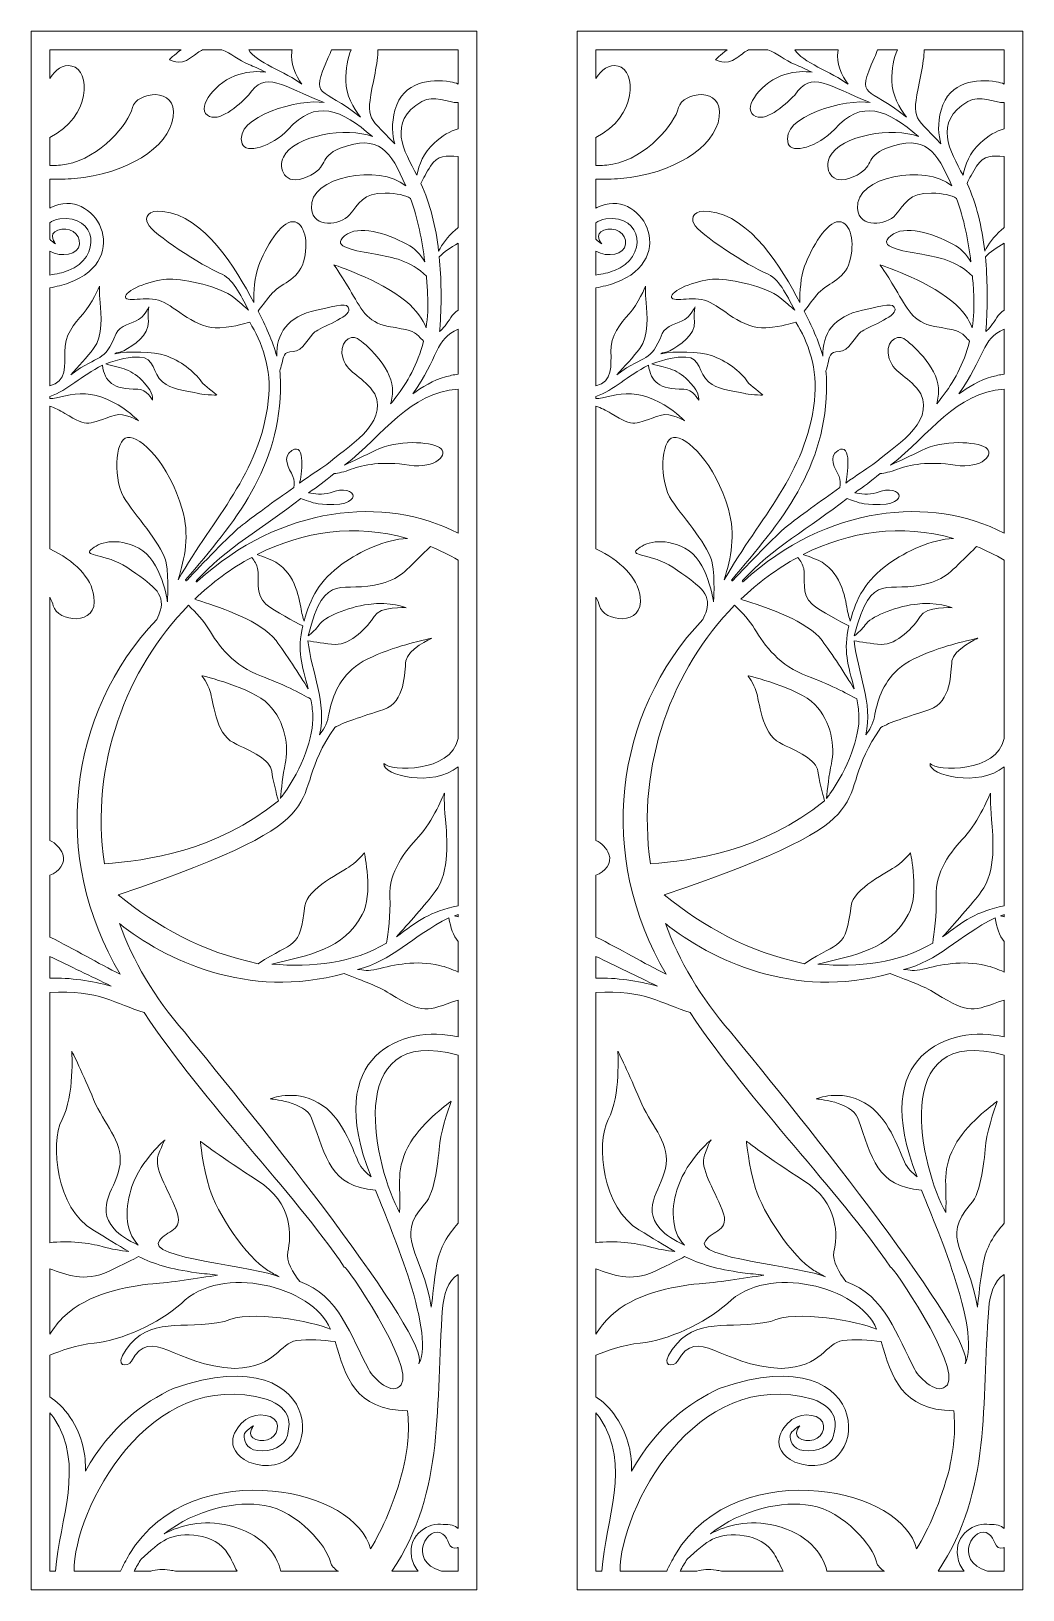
# Model space of a CAD drawing. Header units: centimetres. Extents: x -9.7 to 7.6, y -13 to 14.1.
import ezdxf

# ---------------------------------------------------------------- set-up
doc = ezdxf.new("R2010")
doc.units = ezdxf.units.CM
doc.header["$MEASUREMENT"] = 0
doc.layers.add('layer 1', color=7, linetype='Continuous')

msp = doc.modelspace()

# ---------------------------------------------------------------- linework, layer by layer
at = {"layer": 'layer 1', "color": 242, "lineweight": 9}
for points, knots in [([(-2.23081, -12.99459), (-2.23081, -12.99459), (-3.61403, -12.99459), (-3.61403, -12.99459), (-3.61403, -12.99459), (-3.61403, -12.99459), (-4.29634, -12.99459), (-4.29634, -12.99459), (-4.29634, -12.99459), (-4.29634, -12.99459), (-5.30418, -12.99459), (-5.30418, -12.99459), (-5.30418, -12.99459), (-5.30418, -12.99459), (-5.90292, -12.99459), (-5.90292, -12.99459), (-5.90292, -12.99459), (-5.90292, -12.99459), (-6.70928, -12.99459), (-6.70928, -12.99459), (-6.70928, -12.99459), (-6.70928, -12.99459), (-7.34334, -12.99459), (-7.34334, -12.99459), (-7.34334, -12.99459), (-7.34334, -12.99459), (-7.79812, -12.99459), (-7.79812, -12.99459), (-7.79812, -12.99459), (-7.79812, -12.99459), (-7.99169, -12.99459), (-7.99169, -12.99459), (-7.99169, -12.99459), (-7.99169, -12.99459), (-7.99801, -12.99459), (-7.99801, -12.99459), (-7.99801, -12.99459), (-7.99801, -12.99459), (-8.21961, -12.99459), (-8.21961, -12.99459), (-8.21961, -12.99459), (-8.21961, -12.99459), (-8.90713, -12.99459), (-8.90713, -12.99459), (-8.90713, -12.99459), (-8.90713, -12.99459), (-9.23069, -12.99459), (-9.23069, -12.99459), (-9.23069, -12.99459), (-9.23069, -12.99459), (-9.32889, -12.99459), (-9.32889, -12.99459), (-9.32889, -12.99459), (-9.32889, -12.99459), (-9.65153, -12.99459), (-9.65153, -12.99459), (-9.65153, -12.99459), (-9.65153, -12.99459), (-9.65153, -12.67195), (-9.65153, -12.67195), (-9.65153, -12.67195), (-9.65153, -12.67195), (-9.65153, -9.70819), (-9.65153, -9.70819), (-9.65153, -9.70819), (-9.65153, -9.70819), (-9.65153, -9.5203), (-9.65153, -9.5203), (-9.65153, -9.5203), (-9.65153, -9.5203), (-9.65153, -7.38408), (-9.65153, -7.38408), (-9.65153, -7.38408), (-9.65153, -7.38408), (-9.65153, -7.04499), (-9.65153, -7.04499), (-9.65153, -7.04499), (-9.65153, -7.04499), (-9.65153, -2.59487), (-9.65153, -2.59487), (-9.65153, -2.59487), (-9.65153, -2.59487), (-9.65153, -2.38817), (-9.65153, -2.38817), (-9.65153, -2.38817), (-9.65153, -2.38817), (-9.65153, -1.8223), (-9.65153, -1.8223), (-9.65153, -1.8223), (-9.65153, -1.8223), (-9.65153, -1.47514), (-9.65153, -1.47514), (-9.65153, -1.47514), (-9.65153, -1.47514), (-9.65153, -0.49746), (-9.65153, -0.49746), (-9.65153, -0.49746), (-9.65153, -0.49746), (-9.65153, -0.25309), (-9.65153, -0.25309), (-9.65153, -0.25309), (-9.65153, -0.25309), (-9.65153, 0.00084), (-9.65153, 0.00084), (-9.65153, 0.00084), (-9.65153, 0.00084), (-9.65153, 0.09219), (-9.65153, 0.09219), (-9.65153, 0.09219), (-9.65153, 0.09219), (-9.65153, 1.42624), (-9.65153, 1.42624), (-9.65153, 1.42624), (-9.65153, 1.42624), (-9.65153, 2.20746), (-9.65153, 2.20746), (-9.65153, 2.20746), (-9.65153, 2.20746), (-9.65153, 4.67849), (-9.65153, 4.67849), (-9.65153, 4.67849), (-9.65153, 4.67849), (-9.65153, 5.22768), (-9.65153, 5.22768), (-9.65153, 5.22768), (-9.65153, 5.22768), (-9.65153, 9.61322), (-9.65153, 9.61322), (-9.65153, 9.61322), (-9.65153, 9.61322), (-9.65153, 9.85597), (-9.65153, 9.85597), (-9.65153, 9.85597), (-9.65153, 9.85597), (-9.65153, 11.56167), (-9.65153, 11.56167), (-9.65153, 11.56167), (-9.65153, 11.56167), (-9.65153, 11.79957), (-9.65153, 11.79957), (-9.65153, 11.79957), (-9.65153, 11.79957), (-9.65153, 12.14534), (-9.65153, 12.14534), (-9.65153, 12.14534), (-9.65153, 12.14534), (-9.65153, 12.67177), (-9.65153, 12.67177), (-9.65153, 12.67177), (-9.65153, 12.67177), (-9.65153, 13.78453), (-9.65153, 13.78453), (-9.65153, 13.78453), (-9.65153, 13.78453), (-9.65153, 14.10717), (-9.65153, 14.10717), (-9.65153, 14.10717), (-9.65153, 14.10717), (-9.32889, 14.10717), (-9.32889, 14.10717), (-9.32889, 14.10717), (-9.32889, 14.10717), (-6.53397, 14.10717), (-6.53397, 14.10717), (-6.53397, 14.10717), (-6.53397, 14.10717), (-6.31932, 14.10717), (-6.31932, 14.10717), (-6.31932, 14.10717), (-6.31932, 14.10717), (-6.03715, 14.10717), (-6.03715, 14.10717), (-6.03715, 14.10717), (-6.03715, 14.10717), (-5.69897, 14.10717), (-5.69897, 14.10717), (-5.69897, 14.10717), (-5.69897, 14.10717), (-4.89051, 14.10717), (-4.89051, 14.10717), (-4.89051, 14.10717), (-4.89051, 14.10717), (-4.4373, 14.10717), (-4.4373, 14.10717), (-4.4373, 14.10717), (-4.4373, 14.10717), (-2.23081, 14.10717), (-2.23081, 14.10717), (-2.23081, 14.10717), (-2.23081, 14.10717), (-1.90817, 14.10717), (-1.90817, 14.10717), (-1.90817, 14.10717), (-1.90817, 14.10717), (-1.90817, 13.78453), (-1.90817, 13.78453), (-1.90817, 13.78453), (-1.90817, 13.78453), (-1.90817, 12.45041), (-1.90817, 12.45041), (-1.90817, 12.45041), (-1.90817, 12.45041), (-1.90817, 11.92972), (-1.90817, 11.92972), (-1.90817, 11.92972), (-1.90817, 11.92972), (-1.90817, 10.91423), (-1.90817, 10.91423), (-1.90817, 10.91423), (-1.90817, 10.91423), (-1.90817, 10.56947), (-1.90817, 10.56947), (-1.90817, 10.56947), (-1.90817, 10.56947), (-1.90817, 9.42337), (-1.90817, 9.42337), (-1.90817, 9.42337), (-1.90817, 9.42337), (-1.90817, 8.99295), (-1.90817, 8.99295), (-1.90817, 8.99295), (-1.90817, 8.99295), (-1.90817, 8.17496), (-1.90817, 8.17496), (-1.90817, 8.17496), (-1.90817, 8.17496), (-1.90817, 7.87163), (-1.90817, 7.87163), (-1.90817, 7.87163), (-1.90817, 7.87163), (-1.90817, 5.18792), (-1.90817, 5.18792), (-1.90817, 5.18792), (-1.90817, 5.18792), (-1.90817, 4.70284), (-1.90817, 4.70284), (-1.90817, 4.70284), (-1.90817, 4.70284), (-1.90817, 1.72144), (-1.90817, 1.72144), (-1.90817, 1.72144), (-1.90817, 1.72144), (-1.90817, 1.31679), (-1.90817, 1.31679), (-1.90817, 1.31679), (-1.90817, 1.31679), (-1.90817, 0.88344), (-1.90817, 0.88344), (-1.90817, 0.88344), (-1.90817, 0.88344), (-1.90817, 0.85871), (-1.90817, 0.85871), (-1.90817, 0.85871), (-1.90817, 0.85871), (-1.90817, -0.31154), (-1.90817, -0.31154), (-1.90817, -0.31154), (-1.90817, -0.31154), (-1.90817, -0.97133), (-1.90817, -0.97133), (-1.90817, -0.97133), (-1.90817, -0.97133), (-1.90817, -1.036), (-1.90817, -1.036), (-1.90817, -1.036), (-1.90817, -1.036), (-1.90817, -1.15415), (-1.90817, -1.15415), (-1.90817, -1.15415), (-1.90817, -1.15415), (-1.90817, -1.34413), (-1.90817, -1.34413), (-1.90817, -1.34413), (-1.90817, -1.34413), (-1.90817, -1.91835), (-1.90817, -1.91835), (-1.90817, -1.91835), (-1.90817, -1.91835), (-1.90817, -2.42924), (-1.90817, -2.42924), (-1.90817, -2.42924), (-1.90817, -2.42924), (-1.90817, -2.66084), (-1.90817, -2.66084), (-1.90817, -2.66084), (-1.90817, -2.66084), (-1.90817, -3.48774), (-1.90817, -3.48774), (-1.90817, -3.48774), (-1.90817, -3.48774), (-1.90817, -3.99787), (-1.90817, -3.99787), (-1.90817, -3.99787), (-1.90817, -3.99787), (-1.90817, -6.32446), (-1.90817, -6.32446), (-1.90817, -6.32446), (-1.90817, -6.32446), (-1.90817, -7.20418), (-1.90817, -7.20418), (-1.90817, -7.20418), (-1.90817, -7.20418), (-1.90817, -12.67195), (-1.90817, -12.67195), (-1.90817, -12.67195), (-1.90817, -12.67195), (-1.90817, -12.72788), (-1.90817, -12.72788), (-1.90817, -12.72788), (-1.90817, -12.72788), (-1.90817, -12.92748), (-1.90817, -12.92748), (-1.90817, -12.92748), (-1.90817, -12.92748), (-1.90817, -12.99459), (-1.90817, -12.99459), (-1.90817, -12.99459), (-1.90817, -12.99459), (-2.23081, -12.99459), (-2.23081, -12.99459)], [0, 0, 0, 0, 0.01234568, 0.01234568, 0.01234568, 0.01234568, 0.02469136, 0.02469136, 0.02469136, 0.02469136, 0.03703704, 0.03703704, 0.03703704, 0.03703704, 0.04938272, 0.04938272, 0.04938272, 0.04938272, 0.0617284, 0.0617284, 0.0617284, 0.0617284, 0.07407407, 0.07407407, 0.07407407, 0.07407407, 0.08641975, 0.08641975, 0.08641975, 0.08641975, 0.09876543, 0.09876543, 0.09876543, 0.09876543, 0.11111111, 0.11111111, 0.11111111, 0.11111111, 0.12345679, 0.12345679, 0.12345679, 0.12345679, 0.13580247, 0.13580247, 0.13580247, 0.13580247, 0.14814815, 0.14814815, 0.14814815, 0.14814815, 0.16049383, 0.16049383, 0.16049383, 0.16049383, 0.17283951, 0.17283951, 0.17283951, 0.17283951, 0.18518519, 0.18518519, 0.18518519, 0.18518519, 0.19753086, 0.19753086, 0.19753086, 0.19753086, 0.20987654, 0.20987654, 0.20987654, 0.20987654, 0.22222222, 0.22222222, 0.22222222, 0.22222222, 0.2345679, 0.2345679, 0.2345679, 0.2345679, 0.24691358, 0.24691358, 0.24691358, 0.24691358, 0.25925926, 0.25925926, 0.25925926, 0.25925926, 0.27160494, 0.27160494, 0.27160494, 0.27160494, 0.28395062, 0.28395062, 0.28395062, 0.28395062, 0.2962963, 0.2962963, 0.2962963, 0.2962963, 0.30864198, 0.30864198, 0.30864198, 0.30864198, 0.32098765, 0.32098765, 0.32098765, 0.32098765, 0.33333333, 0.33333333, 0.33333333, 0.33333333, 0.34567901, 0.34567901, 0.34567901, 0.34567901, 0.35802469, 0.35802469, 0.35802469, 0.35802469, 0.37037037, 0.37037037, 0.37037037, 0.37037037, 0.38271605, 0.38271605, 0.38271605, 0.38271605, 0.39506173, 0.39506173, 0.39506173, 0.39506173, 0.40740741, 0.40740741, 0.40740741, 0.40740741, 0.41975309, 0.41975309, 0.41975309, 0.41975309, 0.43209877, 0.43209877, 0.43209877, 0.43209877, 0.44444444, 0.44444444, 0.44444444, 0.44444444, 0.45679012, 0.45679012, 0.45679012, 0.45679012, 0.4691358, 0.4691358, 0.4691358, 0.4691358, 0.48148148, 0.48148148, 0.48148148, 0.48148148, 0.49382716, 0.49382716, 0.49382716, 0.49382716, 0.50617284, 0.50617284, 0.50617284, 0.50617284, 0.51851852, 0.51851852, 0.51851852, 0.51851852, 0.5308642, 0.5308642, 0.5308642, 0.5308642, 0.54320988, 0.54320988, 0.54320988, 0.54320988, 0.55555556, 0.55555556, 0.55555556, 0.55555556, 0.56790123, 0.56790123, 0.56790123, 0.56790123, 0.58024691, 0.58024691, 0.58024691, 0.58024691, 0.59259259, 0.59259259, 0.59259259, 0.59259259, 0.60493827, 0.60493827, 0.60493827, 0.60493827, 0.61728395, 0.61728395, 0.61728395, 0.61728395, 0.62962963, 0.62962963, 0.62962963, 0.62962963, 0.64197531, 0.64197531, 0.64197531, 0.64197531, 0.65432099, 0.65432099, 0.65432099, 0.65432099, 0.66666667, 0.66666667, 0.66666667, 0.66666667, 0.67901235, 0.67901235, 0.67901235, 0.67901235, 0.69135802, 0.69135802, 0.69135802, 0.69135802, 0.7037037, 0.7037037, 0.7037037, 0.7037037, 0.71604938, 0.71604938, 0.71604938, 0.71604938, 0.72839506, 0.72839506, 0.72839506, 0.72839506, 0.74074074, 0.74074074, 0.74074074, 0.74074074, 0.75308642, 0.75308642, 0.75308642, 0.75308642, 0.7654321, 0.7654321, 0.7654321, 0.7654321, 0.77777778, 0.77777778, 0.77777778, 0.77777778, 0.79012346, 0.79012346, 0.79012346, 0.79012346, 0.80246914, 0.80246914, 0.80246914, 0.80246914, 0.81481481, 0.81481481, 0.81481481, 0.81481481, 0.82716049, 0.82716049, 0.82716049, 0.82716049, 0.83950617, 0.83950617, 0.83950617, 0.83950617, 0.85185185, 0.85185185, 0.85185185, 0.85185185, 0.86419753, 0.86419753, 0.86419753, 0.86419753, 0.87654321, 0.87654321, 0.87654321, 0.87654321, 0.88888889, 0.88888889, 0.88888889, 0.88888889, 0.90123457, 0.90123457, 0.90123457, 0.90123457, 0.91358025, 0.91358025, 0.91358025, 0.91358025, 0.92592593, 0.92592593, 0.92592593, 0.92592593, 0.9382716, 0.9382716, 0.9382716, 0.9382716, 0.95061728, 0.95061728, 0.95061728, 0.95061728, 0.96296296, 0.96296296, 0.96296296, 0.96296296, 0.97530864, 0.97530864, 0.97530864, 0.97530864, 1, 1, 1, 1]), ([(-7.04692, 13.78453), (-7.16537, 13.69848), (-7.24943, 13.6137), (-7.24943, 13.6137), (-7.24943, 13.6137), (-7.24943, 13.6137), (-7.08023, 13.49622), (-6.88022, 13.6424), (-6.88022, 13.6424), (-6.78675, 13.71067), (-6.72508, 13.75631), (-6.67311, 13.78453), (-6.67311, 13.78453), (-6.67311, 13.78453), (-6.33906, 13.78453), (-6.33906, 13.78453), (-6.33906, 13.78453), (-6.17796, 13.72434), (-6.04789, 13.60614), (-5.86673, 13.52732), (-5.86673, 13.52732), (-5.78789, 13.49301), (-5.68633, 13.44796), (-5.57081, 13.3947), (-5.57081, 13.3947), (-5.69906, 13.41018), (-5.8642, 13.40972), (-6.04156, 13.35597), (-6.04156, 13.35597), (-6.43542, 13.23686), (-6.78316, 12.79021), (-6.58884, 12.64744), (-6.58884, 12.64744), (-6.39454, 12.50466), (-6.06417, 12.80246), (-5.87273, 12.99547), (-5.87273, 12.99547), (-5.57892, 13.44159), (-5.29104, 13.15165), (-4.56039, 12.86552), (-4.56039, 12.86552), (-4.95833, 12.93889), (-6.14325, 12.63457), (-5.98614, 12.14843), (-5.98614, 12.14843), (-5.92263, 11.96985), (-5.47165, 12.09616), (-5.18312, 12.39707), (-5.18312, 12.39707), (-4.71585, 12.93578), (-4.25516, 12.74526), (-3.72166, 12.27322), (-3.72166, 12.27322), (-4.15463, 12.45059), (-5.08065, 12.30021), (-5.26736, 11.9179), (-5.26736, 11.9179), (-5.35998, 11.7286), (-5.25816, 11.39651), (-4.85762, 11.57315), (-4.85762, 11.57315), (-4.45707, 11.74953), (-4.67653, 11.91734), (-4.27868, 12.07089), (-4.27868, 12.07089), (-3.59771, 12.33397), (-3.40028, 12.0154), (-3.14268, 11.41835), (-3.14268, 11.41835), (-3.5954, 11.7992), (-4.8289, 11.59015), (-4.7814, 11.0232), (-4.7814, 11.0232), (-4.75199, 10.67387), (-4.28107, 10.72908), (-4.11893, 10.91282), (-4.11893, 10.91282), (-3.95676, 11.09668), (-3.89075, 11.29968), (-3.49776, 11.29189), (-3.49776, 11.29189), (-3.28573, 11.2875), (-3.15506, 11.25553), (-3.05823, 11.20024), (-3.05823, 11.20024), (-2.93152, 10.84341), (-2.85504, 10.46023), (-2.81023, 10.09621), (-2.81023, 10.09621), (-2.88328, 10.21639), (-2.98481, 10.33454), (-3.12316, 10.40585), (-3.12316, 10.40585), (-3.49465, 10.59737), (-3.95517, 10.74941), (-4.20372, 10.54935), (-4.20372, 10.54935), (-4.45237, 10.34916), (-4.00898, 10.29102), (-3.66448, 10.22904), (-3.66448, 10.22904), (-3.37085, 10.17622), (-3.05715, 10.12085), (-2.78333, 9.84755), (-2.78333, 9.84755), (-2.77371, 9.73929), (-2.76642, 9.63386), (-2.7613, 9.53263), (-2.7613, 9.53263), (-2.7506, 9.32168), (-2.76109, 9.12883), (-2.78742, 8.95168), (-2.78742, 8.95168), (-2.84259, 9.0907), (-2.94605, 9.25442), (-3.14119, 9.41236), (-3.14119, 9.41236), (-3.6166, 9.79701), (-4.38969, 10.04354), (-4.38969, 10.04354), (-4.38969, 10.04354), (-4.38969, 10.04354), (-4.30422, 9.93256), (-4.11611, 9.6168), (-4.11611, 9.6168), (-3.92801, 9.30105), (-3.81816, 9.03798), (-3.44578, 8.97368), (-3.44578, 8.97368), (-3.07347, 8.90951), (-3.01775, 8.90508), (-2.91697, 8.80455), (-2.91697, 8.80455), (-2.8871, 8.77478), (-2.85893, 8.74534), (-2.83336, 8.71838), (-2.83336, 8.71838), (-2.93352, 8.31013), (-3.11895, 7.99636), (-3.3081, 7.74802), (-3.3081, 7.74802), (-3.33803, 7.7087), (-3.37054, 7.6681), (-3.40433, 7.62682), (-3.40433, 7.62682), (-3.38079, 7.71006), (-3.36694, 7.80328), (-3.37423, 7.90362), (-3.37423, 7.90362), (-3.40098, 8.27592), (-3.84589, 8.68145), (-3.9772, 8.76138), (-3.9772, 8.76138), (-4.10852, 8.84116), (-4.32386, 8.68454), (-4.22923, 8.41102), (-4.22923, 8.41102), (-4.1347, 8.13738), (-3.87113, 8.10499), (-3.68171, 7.80071), (-3.68171, 7.80071), (-3.43458, 7.28512), (-4.174, 6.8651), (-4.51532, 6.57094), (-4.51532, 6.57094), (-4.65136, 6.47879), (-4.79881, 6.38199), (-4.98599, 6.25007), (-4.98599, 6.25007), (-4.95852, 6.3611), (-4.86726, 6.9721), (-5.11972, 6.81557), (-5.11972, 6.81557), (-5.30177, 6.70267), (-5.16993, 6.50717), (-5.10242, 6.36299), (-5.10242, 6.36299), (-5.07501, 6.3044), (-5.07689, 6.23483), (-5.08855, 6.17284), (-5.08855, 6.17284), (-5.42833, 5.93261), (-5.79304, 5.66753), (-6.02106, 5.48715), (-6.02106, 5.48715), (-6.19323, 5.35087), (-6.69738, 4.82543), (-6.94232, 4.5636), (-6.94232, 4.5636), (-6.96049, 4.53697), (-6.97866, 4.5555), (-6.96839, 4.569), (-6.96839, 4.569), (-6.12033, 5.55876), (-5.30512, 6.51451), (-5.31994, 7.98837), (-5.31994, 7.98837), (-5.31768, 8.05778), (-5.3228, 8.12822), (-5.33179, 8.19939), (-5.33179, 8.19939), (-5.32011, 8.23157), (-5.30667, 8.27315), (-5.29494, 8.32193), (-5.29494, 8.32193), (-5.26758, 8.43545), (-5.2694, 8.53968), (-5.10076, 8.53804), (-5.10076, 8.53804), (-4.93217, 8.53613), (-4.81627, 8.80465), (-4.72324, 8.87812), (-4.72324, 8.87812), (-4.6302, 8.95185), (-4.10149, 9.14133), (-4.12848, 9.27071), (-4.12848, 9.27071), (-4.1556, 9.40012), (-4.28909, 9.34138), (-4.69281, 9.2576), (-4.69281, 9.2576), (-5.19714, 9.15312), (-5.39702, 8.83717), (-5.38296, 8.45364), (-5.38296, 8.45364), (-5.45626, 8.72416), (-5.5827, 8.99483), (-5.70709, 9.23932), (-5.70709, 9.23932), (-5.65665, 9.30685), (-5.5816, 9.40599), (-5.49247, 9.5177), (-5.49247, 9.5177), (-5.32756, 9.72439), (-5.01274, 9.76885), (-4.91804, 10.09696), (-4.91804, 10.09696), (-4.82344, 10.42482), (-4.89318, 10.78913), (-5.10361, 10.79429), (-5.10361, 10.79429), (-5.31403, 10.79943), (-5.57823, 10.34602), (-5.70081, 10.02012), (-5.70081, 10.02012), (-5.77075, 9.83405), (-5.78503, 9.57638), (-5.78442, 9.38895), (-5.78442, 9.38895), (-6.09495, 9.98538), (-6.63613, 10.88959), (-7.36184, 10.97323), (-7.36184, 10.97323), (-7.62381, 11.01003), (-7.68407, 10.86593), (-7.62575, 10.76272), (-7.62575, 10.76272), (-7.54832, 10.58299), (-6.65821, 10.01494), (-6.37618, 9.90012), (-6.37618, 9.90012), (-6.13767, 9.80291), (-6.02885, 9.54195), (-5.8719, 9.25767), (-5.8719, 9.25767), (-5.94545, 9.32046), (-6.0356, 9.39675), (-6.13046, 9.47572), (-6.13046, 9.47572), (-6.36127, 9.66739), (-6.96507, 9.79633), (-7.24662, 9.79557), (-7.24662, 9.79557), (-7.52815, 9.79469), (-7.9844, 9.62274), (-8.01313, 9.49762), (-8.01313, 9.49762), (-8.0419, 9.37264), (-7.64544, 9.51471), (-7.3899, 9.41358), (-7.3899, 9.41358), (-7.13439, 9.31231), (-6.78706, 8.91455), (-6.37476, 8.95136), (-6.37476, 8.95136), (-6.04098, 8.98109), (-5.97177, 9.01531), (-5.85345, 9.04602), (-5.85345, 9.04602), (-5.6419, 8.70518), (-5.46409, 8.24634), (-5.53087, 7.67696), (-5.53087, 7.67696), (-5.68073, 6.39719), (-6.4694, 5.67147), (-7.09658, 4.56996), (-7.09658, 4.56996), (-6.98226, 4.94378), (-6.8947, 5.34697), (-7.02573, 5.79803), (-7.02573, 5.79803), (-7.25632, 6.59161), (-7.74904, 7.0702), (-7.97736, 7.04205), (-7.97736, 7.04205), (-8.20569, 7.01393), (-8.236, 6.27576), (-8.00735, 5.94522), (-8.00735, 5.94522), (-7.77875, 5.61475), (-7.35589, 5.14169), (-7.30455, 4.85996), (-7.30455, 4.85996), (-7.25312, 4.5782), (-7.28484, 4.18729), (-7.28484, 4.18729), (-7.28484, 4.18729), (-7.28484, 4.18729), (-7.38283, 4.91237), (-7.78082, 5.11747), (-7.78082, 5.11747), (-8.17886, 5.32254), (-8.4877, 5.20814), (-8.614, 5.09095), (-8.614, 5.09095), (-8.74027, 4.9737), (-8.36856, 5.02525), (-7.98843, 4.78685), (-7.98843, 4.78685), (-7.55249, 4.47864), (-7.31511, 4.3431), (-7.40807, 4.02648), (-7.40807, 4.02648), (-7.42135, 3.98125), (-7.44137, 3.93232), (-7.46852, 3.87867), (-7.46852, 3.87867), (-9.02381, 2.24384), (-9.32035, -0.24851), (-8.10462, -2.28932), (-8.10462, -2.28932), (-8.48224, -2.10905), (-8.90038, -1.85063), (-9.32889, -1.6444), (-9.32889, -1.6444), (-9.32889, -1.6444), (-9.32889, -0.5701), (-9.32889, -0.5701), (-9.32889, -0.5701), (-9.17214, -0.51292), (-9.04196, -0.35684), (-9.10193, -0.2024), (-9.10193, -0.2024), (-9.14368, -0.09486), (-9.22364, -0.01385), (-9.32889, 0.03598), (-9.32889, 0.03598), (-9.32889, 1.45089), (-9.32889, 2.84652), (-9.32889, 4.26783), (-9.32889, 4.26783), (-9.29895, 4.21173), (-9.27825, 4.16042), (-9.26808, 4.11702), (-9.26808, 4.11702), (-9.20326, 3.84046), (-8.48315, 3.73592), (-8.55982, 4.27799), (-8.55982, 4.27799), (-8.60661, 4.60863), (-8.90199, 4.90499), (-9.32889, 5.10393), (-9.32889, 5.10393), (-9.32889, 5.10393), (-9.32889, 7.58856), (-9.32889, 7.58856), (-9.32889, 7.58856), (-9.23562, 7.55173), (-9.16084, 7.5186), (-9.06522, 7.46086), (-9.06522, 7.46086), (-8.63932, 7.20364), (-8.67583, 7.28084), (-8.18659, 7.43223), (-8.18659, 7.43223), (-8.04195, 7.477), (-7.78802, 7.33453), (-7.78802, 7.33453), (-7.78802, 7.33453), (-7.78802, 7.33453), (-7.78802, 7.33453), (-7.8836, 7.42131), (-7.8836, 7.42131), (-7.97921, 7.50806), (-8.26122, 7.71342), (-8.52054, 7.7728), (-8.52054, 7.7728), (-8.77991, 7.83213), (-9.01594, 7.78234), (-9.21165, 7.7311), (-9.21165, 7.7311), (-9.25956, 7.71857), (-9.29592, 7.71628), (-9.32889, 7.71802), (-9.32889, 7.71802), (-9.32889, 7.71802), (-9.32889, 7.7562), (-9.32889, 7.7562), (-9.32889, 7.7562), (-9.00718, 7.86357), (-8.7854, 8.11506), (-8.41486, 8.29818), (-8.41486, 8.29818), (-8.37063, 8.01192), (-8.23384, 7.87346), (-7.80041, 7.88172), (-7.80041, 7.88172), (-7.64838, 7.88459), (-7.54199, 7.69219), (-7.54199, 7.69219), (-7.54199, 7.69219), (-7.54199, 7.69219), (-7.51408, 7.81785), (-7.68226, 7.98574), (-7.68226, 7.98574), (-7.9102, 8.24966), (-8.07125, 8.23652), (-8.35376, 8.32081), (-8.35376, 8.32081), (-8.12608, 8.40096), (-7.93907, 8.4479), (-7.76633, 8.44171), (-7.76633, 8.44171), (-7.50378, 8.4322), (-7.54241, 8.15041), (-7.36933, 8.01083), (-7.36933, 8.01083), (-7.19621, 7.8713), (-7.06438, 7.87493), (-6.73496, 7.80464), (-6.73496, 7.80464), (-6.73095, 7.80378), (-6.41151, 7.7637), (-6.42767, 7.78358), (-6.42767, 7.78358), (-6.44878, 7.80957), (-6.64596, 7.94391), (-6.69106, 8.0113), (-6.69106, 8.0113), (-6.81096, 8.19058), (-7.06942, 8.38151), (-7.31704, 8.46541), (-7.31704, 8.46541), (-7.52175, 8.5348), (-7.968, 8.54715), (-8.19858, 8.49929), (-8.19858, 8.49929), (-8.16375, 8.52409), (-8.11338, 8.51212), (-8.0426, 8.55165), (-8.0426, 8.55165), (-7.87448, 8.64557), (-7.60002, 8.81891), (-7.61456, 9.06098), (-7.61456, 9.06098), (-7.62426, 9.22291), (-7.61317, 9.28701), (-7.60485, 9.31181), (-7.60485, 9.31181), (-7.62746, 9.26861), (-7.69813, 9.14368), (-7.78458, 9.09216), (-7.78458, 9.09216), (-7.88993, 9.02933), (-8.11533, 8.98748), (-8.17511, 8.848), (-8.17511, 8.848), (-8.3895, 8.32005), (-8.45699, 8.5124), (-8.96462, 8.13271), (-8.96462, 8.13271), (-8.83849, 8.272), (-8.67329, 8.44675), (-8.56668, 8.58725), (-8.56668, 8.58725), (-8.40052, 8.80617), (-8.43618, 9.19066), (-8.45398, 9.38288), (-8.45398, 9.38288), (-8.47178, 9.57513), (-8.46526, 9.67486), (-8.46526, 9.67486), (-8.46526, 9.67486), (-8.46526, 9.67486), (-8.5975, 9.35478), (-8.74977, 9.19366), (-8.74977, 9.19366), (-8.90204, 9.03254), (-9.0788, 8.80567), (-9.06642, 8.53031), (-9.06642, 8.53031), (-9.06648, 8.31396), (-9.03241, 8.00569), (-9.32889, 7.93766), (-9.32889, 7.93766), (-9.32889, 7.93766), (-9.32889, 9.64467), (-9.32889, 9.64467), (-9.32889, 9.64467), (-9.2115, 9.66436), (-9.10055, 9.69276), (-8.99906, 9.72948), (-8.99906, 9.72948), (-7.85071, 10.14495), (-8.55209, 11.42375), (-9.30983, 11.04137), (-9.30983, 11.04137), (-9.31633, 11.03809), (-9.32268, 11.03474), (-9.32889, 11.03133), (-9.32889, 11.03133), (-9.32889, 11.03133), (-9.32889, 11.5335), (-9.32889, 11.5335), (-9.32889, 11.5335), (-9.18456, 11.52813), (-9.04131, 11.53224), (-8.90155, 11.54467), (-8.90155, 11.54467), (-8.00444, 11.62425), (-7.25992, 12.07423), (-7.18322, 12.61622), (-7.18322, 12.61622), (-7.10655, 13.15829), (-7.82667, 13.05375), (-7.89148, 12.77719), (-7.89148, 12.77719), (-7.95629, 12.50073), (-8.44809, 11.90265), (-9.03556, 11.79492), (-9.03556, 11.79492), (-9.12516, 11.77853), (-9.22396, 11.77066), (-9.32889, 11.77155), (-9.32889, 11.77155), (-9.32889, 11.77155), (-9.32889, 12.26037), (-9.32889, 12.26037), (-9.32889, 12.26037), (-8.60159, 12.62024), (-8.62215, 13.43079), (-8.94311, 13.5003), (-8.94311, 13.5003), (-9.1076, 13.53596), (-9.22685, 13.43818), (-9.32889, 13.28601), (-9.32889, 13.28601), (-9.32889, 13.28601), (-9.32889, 13.78453), (-9.32889, 13.78453), (-9.32889, 13.78453), (-9.32889, 13.78453), (-7.04692, 13.78453), (-7.04692, 13.78453)], [0, 0, 0, 0, 0.00704225, 0.00704225, 0.00704225, 0.00704225, 0.01408451, 0.01408451, 0.01408451, 0.01408451, 0.02112676, 0.02112676, 0.02112676, 0.02112676, 0.02816901, 0.02816901, 0.02816901, 0.02816901, 0.03521127, 0.03521127, 0.03521127, 0.03521127, 0.04225352, 0.04225352, 0.04225352, 0.04225352, 0.04929577, 0.04929577, 0.04929577, 0.04929577, 0.05633803, 0.05633803, 0.05633803, 0.05633803, 0.06338028, 0.06338028, 0.06338028, 0.06338028, 0.07042254, 0.07042254, 0.07042254, 0.07042254, 0.07746479, 0.07746479, 0.07746479, 0.07746479, 0.08450704, 0.08450704, 0.08450704, 0.08450704, 0.0915493, 0.0915493, 0.0915493, 0.0915493, 0.09859155, 0.09859155, 0.09859155, 0.09859155, 0.1056338, 0.1056338, 0.1056338, 0.1056338, 0.11267606, 0.11267606, 0.11267606, 0.11267606, 0.11971831, 0.11971831, 0.11971831, 0.11971831, 0.12676056, 0.12676056, 0.12676056, 0.12676056, 0.13380282, 0.13380282, 0.13380282, 0.13380282, 0.14084507, 0.14084507, 0.14084507, 0.14084507, 0.14788732, 0.14788732, 0.14788732, 0.14788732, 0.15492958, 0.15492958, 0.15492958, 0.15492958, 0.16197183, 0.16197183, 0.16197183, 0.16197183, 0.16901408, 0.16901408, 0.16901408, 0.16901408, 0.17605634, 0.17605634, 0.17605634, 0.17605634, 0.18309859, 0.18309859, 0.18309859, 0.18309859, 0.19014085, 0.19014085, 0.19014085, 0.19014085, 0.1971831, 0.1971831, 0.1971831, 0.1971831, 0.20422535, 0.20422535, 0.20422535, 0.20422535, 0.21126761, 0.21126761, 0.21126761, 0.21126761, 0.21830986, 0.21830986, 0.21830986, 0.21830986, 0.22535211, 0.22535211, 0.22535211, 0.22535211, 0.23239437, 0.23239437, 0.23239437, 0.23239437, 0.23943662, 0.23943662, 0.23943662, 0.23943662, 0.24647887, 0.24647887, 0.24647887, 0.24647887, 0.25352113, 0.25352113, 0.25352113, 0.25352113, 0.26056338, 0.26056338, 0.26056338, 0.26056338, 0.26760563, 0.26760563, 0.26760563, 0.26760563, 0.27464789, 0.27464789, 0.27464789, 0.27464789, 0.28169014, 0.28169014, 0.28169014, 0.28169014, 0.28873239, 0.28873239, 0.28873239, 0.28873239, 0.29577465, 0.29577465, 0.29577465, 0.29577465, 0.3028169, 0.3028169, 0.3028169, 0.3028169, 0.30985915, 0.30985915, 0.30985915, 0.30985915, 0.31690141, 0.31690141, 0.31690141, 0.31690141, 0.32394366, 0.32394366, 0.32394366, 0.32394366, 0.33098592, 0.33098592, 0.33098592, 0.33098592, 0.33802817, 0.33802817, 0.33802817, 0.33802817, 0.34507042, 0.34507042, 0.34507042, 0.34507042, 0.35211268, 0.35211268, 0.35211268, 0.35211268, 0.35915493, 0.35915493, 0.35915493, 0.35915493, 0.36619718, 0.36619718, 0.36619718, 0.36619718, 0.37323944, 0.37323944, 0.37323944, 0.37323944, 0.38028169, 0.38028169, 0.38028169, 0.38028169, 0.38732394, 0.38732394, 0.38732394, 0.38732394, 0.3943662, 0.3943662, 0.3943662, 0.3943662, 0.40140845, 0.40140845, 0.40140845, 0.40140845, 0.4084507, 0.4084507, 0.4084507, 0.4084507, 0.41549296, 0.41549296, 0.41549296, 0.41549296, 0.42253521, 0.42253521, 0.42253521, 0.42253521, 0.42957746, 0.42957746, 0.42957746, 0.42957746, 0.43661972, 0.43661972, 0.43661972, 0.43661972, 0.44366197, 0.44366197, 0.44366197, 0.44366197, 0.45070423, 0.45070423, 0.45070423, 0.45070423, 0.45774648, 0.45774648, 0.45774648, 0.45774648, 0.46478873, 0.46478873, 0.46478873, 0.46478873, 0.47183099, 0.47183099, 0.47183099, 0.47183099, 0.47887324, 0.47887324, 0.47887324, 0.47887324, 0.48591549, 0.48591549, 0.48591549, 0.48591549, 0.49295775, 0.49295775, 0.49295775, 0.49295775, 0.5, 0.5, 0.5, 0.5, 0.50704225, 0.50704225, 0.50704225, 0.50704225, 0.51408451, 0.51408451, 0.51408451, 0.51408451, 0.52112676, 0.52112676, 0.52112676, 0.52112676, 0.52816901, 0.52816901, 0.52816901, 0.52816901, 0.53521127, 0.53521127, 0.53521127, 0.53521127, 0.54225352, 0.54225352, 0.54225352, 0.54225352, 0.54929577, 0.54929577, 0.54929577, 0.54929577, 0.55633803, 0.55633803, 0.55633803, 0.55633803, 0.56338028, 0.56338028, 0.56338028, 0.56338028, 0.57042254, 0.57042254, 0.57042254, 0.57042254, 0.57746479, 0.57746479, 0.57746479, 0.57746479, 0.58450704, 0.58450704, 0.58450704, 0.58450704, 0.5915493, 0.5915493, 0.5915493, 0.5915493, 0.59859155, 0.59859155, 0.59859155, 0.59859155, 0.6056338, 0.6056338, 0.6056338, 0.6056338, 0.61267606, 0.61267606, 0.61267606, 0.61267606, 0.61971831, 0.61971831, 0.61971831, 0.61971831, 0.62676056, 0.62676056, 0.62676056, 0.62676056, 0.63380282, 0.63380282, 0.63380282, 0.63380282, 0.64084507, 0.64084507, 0.64084507, 0.64084507, 0.64788732, 0.64788732, 0.64788732, 0.64788732, 0.65492958, 0.65492958, 0.65492958, 0.65492958, 0.66197183, 0.66197183, 0.66197183, 0.66197183, 0.66901408, 0.66901408, 0.66901408, 0.66901408, 0.67605634, 0.67605634, 0.67605634, 0.67605634, 0.68309859, 0.68309859, 0.68309859, 0.68309859, 0.69014085, 0.69014085, 0.69014085, 0.69014085, 0.6971831, 0.6971831, 0.6971831, 0.6971831, 0.70422535, 0.70422535, 0.70422535, 0.70422535, 0.71126761, 0.71126761, 0.71126761, 0.71126761, 0.71830986, 0.71830986, 0.71830986, 0.71830986, 0.72535211, 0.72535211, 0.72535211, 0.72535211, 0.73239437, 0.73239437, 0.73239437, 0.73239437, 0.73943662, 0.73943662, 0.73943662, 0.73943662, 0.74647887, 0.74647887, 0.74647887, 0.74647887, 0.75352113, 0.75352113, 0.75352113, 0.75352113, 0.76056338, 0.76056338, 0.76056338, 0.76056338, 0.76760563, 0.76760563, 0.76760563, 0.76760563, 0.77464789, 0.77464789, 0.77464789, 0.77464789, 0.78169014, 0.78169014, 0.78169014, 0.78169014, 0.78873239, 0.78873239, 0.78873239, 0.78873239, 0.79577465, 0.79577465, 0.79577465, 0.79577465, 0.8028169, 0.8028169, 0.8028169, 0.8028169, 0.80985915, 0.80985915, 0.80985915, 0.80985915, 0.81690141, 0.81690141, 0.81690141, 0.81690141, 0.82394366, 0.82394366, 0.82394366, 0.82394366, 0.83098592, 0.83098592, 0.83098592, 0.83098592, 0.83802817, 0.83802817, 0.83802817, 0.83802817, 0.84507042, 0.84507042, 0.84507042, 0.84507042, 0.85211268, 0.85211268, 0.85211268, 0.85211268, 0.85915493, 0.85915493, 0.85915493, 0.85915493, 0.86619718, 0.86619718, 0.86619718, 0.86619718, 0.87323944, 0.87323944, 0.87323944, 0.87323944, 0.88028169, 0.88028169, 0.88028169, 0.88028169, 0.88732394, 0.88732394, 0.88732394, 0.88732394, 0.8943662, 0.8943662, 0.8943662, 0.8943662, 0.90140845, 0.90140845, 0.90140845, 0.90140845, 0.9084507, 0.9084507, 0.9084507, 0.9084507, 0.91549296, 0.91549296, 0.91549296, 0.91549296, 0.92253521, 0.92253521, 0.92253521, 0.92253521, 0.92957746, 0.92957746, 0.92957746, 0.92957746, 0.93661972, 0.93661972, 0.93661972, 0.93661972, 0.94366197, 0.94366197, 0.94366197, 0.94366197, 0.95070423, 0.95070423, 0.95070423, 0.95070423, 0.95774648, 0.95774648, 0.95774648, 0.95774648, 0.96478873, 0.96478873, 0.96478873, 0.96478873, 0.97183099, 0.97183099, 0.97183099, 0.97183099, 0.97887324, 0.97887324, 0.97887324, 0.97887324, 0.98591549, 0.98591549, 0.98591549, 0.98591549, 1, 1, 1, 1]), ([(-5.1157, 13.78453), (-5.11874, 13.77197), (-5.12136, 13.75915), (-5.12354, 13.74608), (-5.12354, 13.74608), (-5.15406, 13.56307), (-5.05505, 13.33159), (-4.94496, 13.18296), (-4.94496, 13.18296), (-5.22227, 13.39813), (-5.7582, 13.56964), (-5.86843, 13.78453), (-5.86843, 13.78453), (-5.86843, 13.78453), (-5.1157, 13.78453), (-5.1157, 13.78453)], [0, 0, 0, 0, 0.2, 0.2, 0.2, 0.2, 0.4, 0.4, 0.4, 0.4, 0.6, 0.6, 0.6, 0.6, 1, 1, 1, 1]), ([(-4.08808, 13.78453), (-4.15393, 13.64297), (-4.18794, 13.44918), (-4.18345, 13.24339), (-4.18345, 13.24339), (-4.17825, 12.99999), (-4.05407, 12.76963), (-3.92949, 12.61088), (-3.92949, 12.61088), (-4.60563, 13.17296), (-4.81679, 12.89498), (-4.48769, 13.64939), (-4.48769, 13.64939), (-4.46467, 13.69697), (-4.44675, 13.7421), (-4.43347, 13.78453), (-4.43347, 13.78453), (-4.43347, 13.78453), (-4.08808, 13.78453), (-4.08808, 13.78453)], [0, 0, 0, 0, 0.16666667, 0.16666667, 0.16666667, 0.16666667, 0.33333333, 0.33333333, 0.33333333, 0.33333333, 0.5, 0.5, 0.5, 0.5, 0.66666667, 0.66666667, 0.66666667, 0.66666667, 1, 1, 1, 1]), ([(-2.23081, 13.78453), (-2.23081, 13.78453), (-2.23081, 13.18838), (-2.23081, 13.18838), (-2.23081, 13.18838), (-2.26947, 13.20544), (-2.31581, 13.21893), (-2.37047, 13.2271), (-2.37047, 13.2271), (-2.70237, 13.27641), (-3.18434, 13.24533), (-3.32847, 12.73613), (-3.32847, 12.73613), (-3.39463, 12.5025), (-3.37398, 12.29906), (-3.33261, 12.1469), (-3.33261, 12.1469), (-3.84073, 12.68514), (-3.83888, 12.54684), (-3.67546, 13.37678), (-3.67546, 13.37678), (-3.64495, 13.53187), (-3.62136, 13.67411), (-3.62478, 13.78453), (-3.62478, 13.78453), (-3.62478, 13.78453), (-2.23081, 13.78453), (-2.23081, 13.78453)], [0, 0, 0, 0, 0.125, 0.125, 0.125, 0.125, 0.25, 0.25, 0.25, 0.25, 0.375, 0.375, 0.375, 0.375, 0.5, 0.5, 0.5, 0.5, 0.625, 0.625, 0.625, 0.625, 0.75, 0.75, 0.75, 0.75, 1, 1, 1, 1]), ([(-2.23081, 12.86561), (-2.23081, 12.86561), (-2.23081, 12.41104), (-2.23081, 12.41104), (-2.23081, 12.41104), (-2.36684, 12.36924), (-2.51021, 12.29169), (-2.65013, 12.16175), (-2.65013, 12.16175), (-2.8328, 11.99212), (-2.91213, 11.7797), (-2.94627, 11.6011), (-2.94627, 11.6011), (-3.16728, 12.02118), (-3.47972, 12.52249), (-2.86091, 12.88409), (-2.86091, 12.88409), (-2.6594, 13.00195), (-2.39937, 12.85878), (-2.23081, 12.86561)], [0, 0, 0, 0, 0.16666667, 0.16666667, 0.16666667, 0.16666667, 0.33333333, 0.33333333, 0.33333333, 0.33333333, 0.5, 0.5, 0.5, 0.5, 0.66666667, 0.66666667, 0.66666667, 0.66666667, 1, 1, 1, 1]), ([(-2.23081, 11.92655), (-2.23081, 11.92655), (-2.23081, 10.69143), (-2.23081, 10.69143), (-2.23081, 10.69143), (-2.24671, 10.67841), (-2.26258, 10.66507), (-2.27844, 10.65142), (-2.27844, 10.65142), (-2.4171, 10.53175), (-2.50883, 10.3997), (-2.5696, 10.28399), (-2.5696, 10.28399), (-2.61841, 10.70316), (-2.7144, 11.10326), (-2.8781, 11.46107), (-2.8781, 11.46107), (-2.83803, 11.54528), (-2.78341, 11.64822), (-2.71102, 11.76164), (-2.71102, 11.76164), (-2.58729, 11.95562), (-2.43413, 11.94045), (-2.23081, 11.92655)], [0, 0, 0, 0, 0.14285714, 0.14285714, 0.14285714, 0.14285714, 0.28571429, 0.28571429, 0.28571429, 0.28571429, 0.42857143, 0.42857143, 0.42857143, 0.42857143, 0.57142857, 0.57142857, 0.57142857, 0.57142857, 0.71428571, 0.71428571, 0.71428571, 0.71428571, 1, 1, 1, 1]), ([(-9.32889, 9.86737), (-9.32889, 9.86737), (-9.32889, 10.28067), (-9.32889, 10.28067), (-9.32889, 10.28067), (-9.1306, 10.16529), (-8.82693, 10.22494), (-8.81126, 10.40351), (-8.81126, 10.40351), (-8.79451, 10.59254), (-9.00318, 10.71899), (-9.18835, 10.64917), (-9.18835, 10.64917), (-9.37367, 10.57941), (-9.22685, 10.40916), (-9.22685, 10.40916), (-9.22685, 10.40916), (-9.26809, 10.43247), (-9.30249, 10.46138), (-9.32889, 10.49313), (-9.32889, 10.49313), (-9.32889, 10.49313), (-9.32889, 10.77308), (-9.32889, 10.77308), (-9.32889, 10.77308), (-9.29058, 10.80622), (-9.23316, 10.83114), (-9.15404, 10.84204), (-9.15404, 10.84204), (-8.50671, 10.93142), (-8.41736, 10.16495), (-9.00769, 9.94469), (-9.00769, 9.94469), (-9.10587, 9.908), (-9.21388, 9.88199), (-9.32889, 9.86737)], [0, 0, 0, 0, 0.1, 0.1, 0.1, 0.1, 0.2, 0.2, 0.2, 0.2, 0.3, 0.3, 0.3, 0.3, 0.4, 0.4, 0.4, 0.4, 0.5, 0.5, 0.5, 0.5, 0.6, 0.6, 0.6, 0.6, 0.7, 0.7, 0.7, 0.7, 0.8, 0.8, 0.8, 0.8, 1, 1, 1, 1]), ([(-2.23081, 10.41876), (-2.23081, 10.41876), (-2.23081, 9.25643), (-2.23081, 9.25643), (-2.23081, 9.25643), (-2.29092, 9.21395), (-2.33532, 9.17112), (-2.35814, 9.13047), (-2.35814, 9.13047), (-2.42154, 9.01762), (-2.49564, 8.93617), (-2.55328, 8.88295), (-2.55328, 8.88295), (-2.54781, 8.92392), (-2.54392, 8.96511), (-2.54162, 9.00622), (-2.54162, 9.00622), (-2.52038, 9.40111), (-2.52099, 9.79956), (-2.55881, 10.18416), (-2.55881, 10.18416), (-2.47762, 10.26717), (-2.36267, 10.34655), (-2.23081, 10.41876)], [0, 0, 0, 0, 0.14285714, 0.14285714, 0.14285714, 0.14285714, 0.28571429, 0.28571429, 0.28571429, 0.28571429, 0.42857143, 0.42857143, 0.42857143, 0.42857143, 0.57142857, 0.57142857, 0.57142857, 0.57142857, 0.71428571, 0.71428571, 0.71428571, 0.71428571, 1, 1, 1, 1]), ([(-2.23081, 8.92313), (-2.23081, 8.92313), (-2.23081, 8.14435), (-2.23081, 8.14435), (-2.23081, 8.14435), (-2.30762, 8.13186), (-2.3819, 8.11585), (-2.45124, 8.09664), (-2.45124, 8.09664), (-2.65649, 8.03959), (-2.86264, 7.91428), (-3.02067, 7.80072), (-3.02067, 7.80072), (-2.57115, 8.42119), (-2.62486, 8.7724), (-2.23081, 8.92313)], [0, 0, 0, 0, 0.2, 0.2, 0.2, 0.2, 0.4, 0.4, 0.4, 0.4, 0.6, 0.6, 0.6, 0.6, 1, 1, 1, 1]), ([(-2.23081, 7.88133), (-2.23081, 7.88133), (-2.23081, 5.37783), (-2.23081, 5.37783), (-2.23081, 5.37783), (-3.51407, 6.04072), (-5.30747, 5.86338), (-6.75959, 4.54431), (-6.75959, 4.54431), (-6.77619, 4.5247), (-6.79445, 4.53464), (-6.77927, 4.55407), (-6.77927, 4.55407), (-6.27284, 5.11383), (-5.61505, 5.46946), (-4.96237, 5.98377), (-4.96237, 5.98377), (-4.89268, 5.95292), (-4.78557, 5.91159), (-4.66553, 5.88863), (-4.66553, 5.88863), (-3.80292, 5.7843), (-3.97542, 6.27831), (-4.45667, 6.08195), (-4.45667, 6.08195), (-4.5908, 6.03614), (-4.73125, 6.06245), (-4.83056, 6.07843), (-4.83056, 6.07843), (-4.64975, 6.20596), (-4.57164, 6.26612), (-4.38646, 6.41363), (-4.38646, 6.41363), (-4.31114, 6.41962), (-4.21793, 6.44299), (-4.08846, 6.49087), (-4.08846, 6.49087), (-3.88249, 6.56699), (-3.55126, 6.6333), (-3.0813, 6.56139), (-3.0813, 6.56139), (-2.61132, 6.48951), (-2.38259, 6.76066), (-2.5531, 6.86673), (-2.5531, 6.86673), (-2.72361, 6.97277), (-3.28253, 7.00552), (-3.6704, 6.81635), (-3.6704, 6.81635), (-3.85484, 6.72635), (-4.05198, 6.63267), (-4.20862, 6.55867), (-4.20862, 6.55867), (-3.51458, 7.09762), (-3.08371, 7.82512), (-2.23081, 7.88133)], [0, 0, 0, 0, 0.06666667, 0.06666667, 0.06666667, 0.06666667, 0.13333333, 0.13333333, 0.13333333, 0.13333333, 0.2, 0.2, 0.2, 0.2, 0.26666667, 0.26666667, 0.26666667, 0.26666667, 0.33333333, 0.33333333, 0.33333333, 0.33333333, 0.4, 0.4, 0.4, 0.4, 0.46666667, 0.46666667, 0.46666667, 0.46666667, 0.53333333, 0.53333333, 0.53333333, 0.53333333, 0.6, 0.6, 0.6, 0.6, 0.66666667, 0.66666667, 0.66666667, 0.66666667, 0.73333333, 0.73333333, 0.73333333, 0.73333333, 0.8, 0.8, 0.8, 0.8, 0.86666667, 0.86666667, 0.86666667, 0.86666667, 1, 1, 1, 1]), ([(-5.54382, 4.9409), (-5.11654, 4.79118), (-5.01064, 4.35358), (-4.9669, 4.09396), (-4.9669, 4.09396), (-4.94849, 3.98468), (-4.92742, 3.9037), (-4.90915, 3.84624), (-4.90915, 3.84624), (-4.80232, 4.24994), (-4.6404, 4.55727), (-4.24376, 4.84296), (-4.24376, 4.84296), (-3.93255, 5.06718), (-3.50005, 5.26468), (-3.11367, 5.28817), (-3.11367, 5.28817), (-4.01905, 5.5448), (-4.92361, 5.41279), (-5.72354, 5.00732), (-5.72354, 5.00732), (-5.67358, 4.98768), (-5.61428, 4.9656), (-5.54382, 4.9409)], [0, 0, 0, 0, 0.14285714, 0.14285714, 0.14285714, 0.14285714, 0.28571429, 0.28571429, 0.28571429, 0.28571429, 0.42857143, 0.42857143, 0.42857143, 0.42857143, 0.57142857, 0.57142857, 0.57142857, 0.57142857, 0.71428571, 0.71428571, 0.71428571, 0.71428571, 1, 1, 1, 1]), ([(-2.71196, 5.14858), (-2.72741, 5.13259), (-2.74395, 5.11525), (-2.76156, 5.09641), (-2.76156, 5.09641), (-3.11401, 4.76274), (-3.20034, 4.60735), (-3.56232, 4.5026), (-3.56232, 4.5026), (-4.24706, 4.30149), (-4.54184, 4.78074), (-4.8366, 3.59274), (-4.8366, 3.59274), (-4.77487, 3.64119), (-4.69724, 3.71025), (-4.64766, 3.78375), (-4.64766, 3.78375), (-4.55497, 3.92125), (-4.16839, 4.08971), (-3.78775, 4.14094), (-3.78775, 4.14094), (-3.4071, 4.19221), (-3.13457, 4.08306), (-3.13457, 4.08306), (-3.13457, 4.08306), (-3.13457, 4.08306), (-3.58968, 4.1106), (-3.6915, 3.93231), (-3.6915, 3.93231), (-3.79335, 3.75403), (-4.10245, 3.43056), (-4.36549, 3.44551), (-4.36549, 3.44551), (-4.53951, 3.45547), (-4.73069, 3.48642), (-4.84052, 3.50631), (-4.84052, 3.50631), (-4.78324, 2.96542), (-4.50746, 2.42377), (-4.63768, 1.87454), (-4.63768, 1.87454), (-4.57698, 1.94916), (-4.51152, 2.05468), (-4.48744, 2.18294), (-4.48744, 2.18294), (-4.43829, 2.44517), (-4.35832, 2.75318), (-4.07393, 3.01316), (-4.07393, 3.01316), (-3.78953, 3.27304), (-3.12438, 3.44927), (-2.90778, 3.50046), (-2.90778, 3.50046), (-2.69115, 3.55158), (-2.69115, 3.55158), (-2.69115, 3.55158), (-2.69115, 3.55158), (-2.69115, 3.55158), (-3.11494, 3.35514), (-3.13938, 3.15658), (-3.13938, 3.15658), (-3.16384, 2.95804), (-3.14757, 2.44142), (-3.52502, 2.31372), (-3.52502, 2.31372), (-3.90243, 2.18611), (-4.2428, 2.0865), (-4.37571, 1.99724), (-4.37571, 1.99724), (-5.33739, 0.63663), (-3.98047, 0.51064), (-8.13871, -0.91152), (-8.13871, -0.91152), (-7.44931, -1.46646), (-6.69551, -1.90075), (-5.70518, -2.10708), (-5.70518, -2.10708), (-5.08025, -1.69886), (-4.98484, -1.87477), (-4.89381, -1.10084), (-4.89381, -1.10084), (-4.8582, -0.80036), (-4.23321, -0.50794), (-4.09909, -0.40779), (-4.09909, -0.40779), (-3.96498, -0.30764), (-3.86101, -0.18024), (-3.86101, -0.18024), (-3.86101, -0.18024), (-3.86101, -0.18024), (-3.70124, -0.90774), (-3.89925, -1.2549), (-3.89925, -1.2549), (-4.22189, -1.86341), (-4.82804, -1.96249), (-5.4704, -2.11437), (-5.4704, -2.11437), (-4.7657, -2.17478), (-4.05833, -2.0991), (-3.47402, -1.74874), (-3.47402, -1.74874), (-3.44777, -1.58882), (-3.40248, -1.2578), (-3.41657, -0.94428), (-3.41657, -0.94428), (-3.43607, -0.51052), (-3.15763, -0.15315), (-2.91775, 0.10067), (-2.91775, 0.10067), (-2.67789, 0.35447), (-2.46958, 0.85868), (-2.46958, 0.85868), (-2.46958, 0.85868), (-2.46958, 0.85868), (-2.47986, 0.70158), (-2.45181, 0.39873), (-2.45181, 0.39873), (-2.42376, 0.09593), (-2.3676, -0.50973), (-2.62934, -0.85459), (-2.62934, -0.85459), (-2.79728, -1.07591), (-3.10449, -1.42165), (-3.30318, -1.64107), (-3.30318, -1.64107), (-2.93903, -1.37008), (-2.7191, -1.1981), (-2.23081, -1.10023), (-2.23081, -1.10023), (-2.23081, -1.10023), (-2.23081, 1.31549), (-2.23081, 1.31549), (-2.23081, 1.31549), (-2.6688, 0.95722), (-3.54691, 1.16498), (-3.52106, 1.37176), (-3.52106, 1.37176), (-3.41091, 1.23747), (-2.35917, 1.20262), (-2.23081, 1.81038), (-2.23081, 1.81038), (-2.23081, 1.81038), (-2.23081, 4.90959), (-2.23081, 4.90959), (-2.23081, 4.90959), (-2.39032, 5.00273), (-2.55092, 5.08207), (-2.71196, 5.14858)], [0, 0, 0, 0, 0.02631579, 0.02631579, 0.02631579, 0.02631579, 0.05263158, 0.05263158, 0.05263158, 0.05263158, 0.07894737, 0.07894737, 0.07894737, 0.07894737, 0.10526316, 0.10526316, 0.10526316, 0.10526316, 0.13157895, 0.13157895, 0.13157895, 0.13157895, 0.15789474, 0.15789474, 0.15789474, 0.15789474, 0.18421053, 0.18421053, 0.18421053, 0.18421053, 0.21052632, 0.21052632, 0.21052632, 0.21052632, 0.23684211, 0.23684211, 0.23684211, 0.23684211, 0.26315789, 0.26315789, 0.26315789, 0.26315789, 0.28947368, 0.28947368, 0.28947368, 0.28947368, 0.31578947, 0.31578947, 0.31578947, 0.31578947, 0.34210526, 0.34210526, 0.34210526, 0.34210526, 0.36842105, 0.36842105, 0.36842105, 0.36842105, 0.39473684, 0.39473684, 0.39473684, 0.39473684, 0.42105263, 0.42105263, 0.42105263, 0.42105263, 0.44736842, 0.44736842, 0.44736842, 0.44736842, 0.47368421, 0.47368421, 0.47368421, 0.47368421, 0.5, 0.5, 0.5, 0.5, 0.52631579, 0.52631579, 0.52631579, 0.52631579, 0.55263158, 0.55263158, 0.55263158, 0.55263158, 0.57894737, 0.57894737, 0.57894737, 0.57894737, 0.60526316, 0.60526316, 0.60526316, 0.60526316, 0.63157895, 0.63157895, 0.63157895, 0.63157895, 0.65789474, 0.65789474, 0.65789474, 0.65789474, 0.68421053, 0.68421053, 0.68421053, 0.68421053, 0.71052632, 0.71052632, 0.71052632, 0.71052632, 0.73684211, 0.73684211, 0.73684211, 0.73684211, 0.76315789, 0.76315789, 0.76315789, 0.76315789, 0.78947368, 0.78947368, 0.78947368, 0.78947368, 0.81578947, 0.81578947, 0.81578947, 0.81578947, 0.84210526, 0.84210526, 0.84210526, 0.84210526, 0.86842105, 0.86842105, 0.86842105, 0.86842105, 0.89473684, 0.89473684, 0.89473684, 0.89473684, 0.92105263, 0.92105263, 0.92105263, 0.92105263, 0.94736842, 0.94736842, 0.94736842, 0.94736842, 1, 1, 1, 1]), ([(-6.81005, 4.22956), (-6.77216, 4.21664), (-6.73146, 4.20306), (-6.68792, 4.18892), (-6.68792, 4.18892), (-6.34423, 4.07728), (-5.65677, 3.85402), (-5.39627, 3.51066), (-5.39627, 3.51066), (-5.22908, 3.29033), (-4.98789, 2.9131), (-4.83649, 2.67095), (-4.83649, 2.67095), (-4.9481, 3.09096), (-5.03206, 3.33583), (-4.9297, 3.76519), (-4.9297, 3.76519), (-5.0728, 3.83714), (-5.41557, 4.01519), (-5.57053, 4.14423), (-5.57053, 4.14423), (-5.76886, 4.30955), (-5.68267, 4.59976), (-5.71694, 4.76518), (-5.71694, 4.76518), (-5.72979, 4.82737), (-5.77154, 4.89632), (-5.81862, 4.95816), (-5.81862, 4.95816), (-6.17425, 4.76626), (-6.50789, 4.51976), (-6.81005, 4.22956)], [0, 0, 0, 0, 0.11111111, 0.11111111, 0.11111111, 0.11111111, 0.22222222, 0.22222222, 0.22222222, 0.22222222, 0.33333333, 0.33333333, 0.33333333, 0.33333333, 0.44444444, 0.44444444, 0.44444444, 0.44444444, 0.55555556, 0.55555556, 0.55555556, 0.55555556, 0.66666667, 0.66666667, 0.66666667, 0.66666667, 0.77777778, 0.77777778, 0.77777778, 0.77777778, 1, 1, 1, 1]), ([(-8.37988, -0.37178), (-7.64007, -0.31603), (-6.44385, -0.14977), (-5.3547, 0.7227), (-5.3547, 0.7227), (-5.38998, 0.8515), (-5.45256, 1.09204), (-5.47022, 1.23773), (-5.47022, 1.23773), (-5.49529, 1.44382), (-5.82365, 1.57839), (-6.13646, 1.7359), (-6.13646, 1.7359), (-6.44923, 1.89339), (-6.49042, 2.48128), (-6.54017, 2.62378), (-6.54017, 2.62378), (-6.58992, 2.76627), (-6.68291, 2.89848), (-6.68291, 2.89848), (-6.68291, 2.89848), (-6.68291, 2.89848), (-5.81601, 2.69827), (-5.52458, 2.40082), (-5.52458, 2.40082), (-5.23317, 2.10335), (-5.17065, 1.65541), (-5.23517, 1.37029), (-5.23517, 1.37029), (-5.27785, 1.18191), (-5.30546, 0.922), (-5.31933, 0.76689), (-5.31933, 0.76689), (-5.29968, 0.79234), (-5.28055, 0.81785), (-5.26228, 0.84338), (-5.26228, 0.84338), (-4.94721, 1.28404), (-4.74072, 1.834), (-4.75671, 2.21582), (-4.75671, 2.21582), (-4.76062, 2.30868), (-4.77503, 2.40371), (-4.79489, 2.49814), (-4.79489, 2.49814), (-4.95809, 2.58733), (-5.29994, 2.76529), (-5.64913, 2.89189), (-5.64913, 2.89189), (-6.13223, 3.06703), (-6.39897, 3.42817), (-6.56963, 3.71566), (-6.56963, 3.71566), (-6.64844, 3.84841), (-6.78866, 3.99953), (-6.91676, 4.12375), (-6.91676, 4.12375), (-7.99287, 3.02571), (-8.63407, 1.3577), (-8.37988, -0.37178)], [0, 0, 0, 0, 0.0625, 0.0625, 0.0625, 0.0625, 0.125, 0.125, 0.125, 0.125, 0.1875, 0.1875, 0.1875, 0.1875, 0.25, 0.25, 0.25, 0.25, 0.3125, 0.3125, 0.3125, 0.3125, 0.375, 0.375, 0.375, 0.375, 0.4375, 0.4375, 0.4375, 0.4375, 0.5, 0.5, 0.5, 0.5, 0.5625, 0.5625, 0.5625, 0.5625, 0.625, 0.625, 0.625, 0.625, 0.6875, 0.6875, 0.6875, 0.6875, 0.75, 0.75, 0.75, 0.75, 0.8125, 0.8125, 0.8125, 0.8125, 0.875, 0.875, 0.875, 0.875, 1, 1, 1, 1]), ([(-2.23081, -1.72212), (-2.31648, -1.61806), (-2.36381, -1.48071), (-2.39019, -1.30995), (-2.39019, -1.30995), (-3.03055, -1.62641), (-3.38884, -2.07259), (-3.98241, -2.20631), (-3.98241, -2.20631), (-3.87427, -2.21773), (-3.79614, -2.2427), (-3.64533, -2.20325), (-3.64533, -2.20325), (-3.33705, -2.12253), (-2.96524, -2.0441), (-2.55665, -2.13757), (-2.55665, -2.13757), (-2.4485, -2.16233), (-2.33786, -2.20321), (-2.23081, -2.25247), (-2.23081, -2.25247), (-2.23081, -2.25247), (-2.23081, -1.72212), (-2.23081, -1.72212)], [0, 0, 0, 0, 0.14285714, 0.14285714, 0.14285714, 0.14285714, 0.28571429, 0.28571429, 0.28571429, 0.28571429, 0.42857143, 0.42857143, 0.42857143, 0.42857143, 0.57142857, 0.57142857, 0.57142857, 0.57142857, 0.71428571, 0.71428571, 0.71428571, 0.71428571, 1, 1, 1, 1]), ([(-2.23081, -1.2524), (-2.25164, -1.25952), (-2.27268, -1.26682), (-2.29395, -1.27431), (-2.29395, -1.27431), (-2.27447, -1.28012), (-2.25325, -1.28607), (-2.23081, -1.29182), (-2.23081, -1.29182), (-2.23081, -1.29182), (-2.23081, -1.2524), (-2.23081, -1.2524)], [0, 0, 0, 0, 0.25, 0.25, 0.25, 0.25, 0.5, 0.5, 0.5, 0.5, 1, 1, 1, 1]), ([(-2.23081, -2.73906), (-2.7969, -2.93099), (-2.80812, -2.99528), (-3.41468, -2.62894), (-3.41468, -2.62894), (-3.67291, -2.47301), (-3.83461, -2.43105), (-4.21213, -2.27825), (-4.21213, -2.27825), (-5.89797, -2.74181), (-7.32946, -2.03823), (-8.11744, -1.4113), (-8.11744, -1.4113), (-7.88412, -2.05305), (-7.51645, -2.68937), (-6.98905, -3.29439), (-6.98905, -3.29439), (-5.75788, -4.77826), (-2.68659, -8.63574), (-2.91203, -9.06214), (-2.91203, -9.06214), (-2.62103, -8.4852), (-3.45726, -6.58328), (-3.66775, -6.04618), (-3.66775, -6.04618), (-4.4577, -5.97846), (-4.51769, -5.48693), (-4.77775, -4.79269), (-4.77775, -4.79269), (-4.88493, -4.5065), (-5.49823, -4.45792), (-5.49823, -4.45792), (-5.49823, -4.45792), (-5.49823, -4.45792), (-5.08373, -4.2825), (-4.66185, -4.52417), (-4.66185, -4.52417), (-4.23999, -4.76595), (-4.07872, -5.31091), (-3.96621, -5.55121), (-3.96621, -5.55121), (-3.91225, -5.66642), (-3.8226, -5.75224), (-3.74395, -5.81069), (-3.74395, -5.81069), (-4.60116, -3.68223), (-3.18777, -3.16421), (-2.23081, -3.3791), (-2.23081, -3.3791), (-2.23081, -3.3791), (-2.23081, -2.73906), (-2.23081, -2.73906)], [0, 0, 0, 0, 0.07142857, 0.07142857, 0.07142857, 0.07142857, 0.14285714, 0.14285714, 0.14285714, 0.14285714, 0.21428571, 0.21428571, 0.21428571, 0.21428571, 0.28571429, 0.28571429, 0.28571429, 0.28571429, 0.35714286, 0.35714286, 0.35714286, 0.35714286, 0.42857143, 0.42857143, 0.42857143, 0.42857143, 0.5, 0.5, 0.5, 0.5, 0.57142857, 0.57142857, 0.57142857, 0.57142857, 0.64285714, 0.64285714, 0.64285714, 0.64285714, 0.71428571, 0.71428571, 0.71428571, 0.71428571, 0.78571429, 0.78571429, 0.78571429, 0.78571429, 0.85714286, 0.85714286, 0.85714286, 0.85714286, 1, 1, 1, 1]), ([(-9.32889, -2.35739), (-9.32889, -2.35739), (-9.32889, -1.98046), (-9.32889, -1.98046), (-9.32889, -1.98046), (-8.97535, -2.15238), (-8.6176, -2.32258), (-8.25997, -2.49682), (-8.25997, -2.49682), (-8.59981, -2.40878), (-8.97147, -2.34721), (-9.32889, -2.35739)], [0, 0, 0, 0, 0.25, 0.25, 0.25, 0.25, 0.5, 0.5, 0.5, 0.5, 1, 1, 1, 1]), ([(-7.69003, -2.95767), (-6.6265, -4.5485), (-5.11436, -6.05047), (-4.20901, -7.38314), (-4.20901, -7.38314), (-4.19855, -7.31387), (-2.98242, -9.10631), (-3.21994, -9.42871), (-3.21994, -9.42871), (-3.37153, -9.63447), (-3.69721, -9.32775), (-3.78485, -9.16523), (-3.78485, -9.16523), (-4.09523, -8.58969), (-4.30126, -7.86612), (-4.98334, -7.635), (-4.98334, -7.635), (-5.09785, -7.48647), (-5.22593, -7.27776), (-5.19122, -7.12014), (-5.19122, -7.12014), (-5.13107, -6.84722), (-5.09181, -6.2719), (-5.7206, -5.87497), (-5.7206, -5.87497), (-6.3494, -5.47808), (-6.71015, -5.1949), (-6.71015, -5.1949), (-6.71015, -5.1949), (-6.71015, -5.1949), (-6.67486, -5.61424), (-6.55321, -6.01723), (-6.55321, -6.01723), (-6.43166, -6.42026), (-5.90691, -7.22541), (-5.53814, -7.43974), (-5.53814, -7.43974), (-5.47058, -7.47899), (-5.40395, -7.51648), (-5.33994, -7.55178), (-5.33994, -7.55178), (-5.67386, -7.38597), (-7.70351, -7.2184), (-7.41884, -6.92048), (-7.41884, -6.92048), (-7.31368, -6.74368), (-6.97918, -6.77016), (-7.13137, -6.38794), (-7.13137, -6.38794), (-7.28348, -6.00565), (-7.5247, -5.66253), (-7.44208, -5.4378), (-7.44208, -5.4378), (-7.35947, -5.21284), (-7.32623, -5.16926), (-7.32623, -5.16926), (-7.32623, -5.16926), (-7.32623, -5.16926), (-7.73154, -5.50734), (-7.89951, -5.97998), (-7.89951, -5.97998), (-8.02116, -6.32228), (-8.03432, -6.75706), (-7.79039, -6.99925), (-7.79039, -6.99925), (-7.96688, -6.91982), (-8.11597, -6.82793), (-8.21129, -6.71885), (-8.21129, -6.71885), (-8.55857, -6.32111), (-8.15581, -6.00589), (-8.10745, -5.59328), (-8.10745, -5.59328), (-8.05906, -5.18062), (-8.39192, -4.89968), (-8.56669, -4.46932), (-8.56669, -4.46932), (-8.74138, -4.039), (-8.94658, -3.62933), (-8.94658, -3.62933), (-8.94658, -3.62933), (-8.94658, -3.62933), (-8.8958, -4.39695), (-9.11414, -4.81932), (-9.11414, -4.81932), (-9.33251, -5.24162), (-9.21052, -6.36191), (-8.57901, -6.73602), (-8.57901, -6.73602), (-8.33734, -6.87908), (-8.1472, -7.0044), (-7.95478, -7.11137), (-7.95478, -7.11137), (-8.09507, -7.09625), (-8.26551, -7.07052), (-8.41615, -7.02656), (-8.41615, -7.02656), (-8.62894, -6.96446), (-9.01096, -6.91847), (-9.32889, -6.95827), (-9.32889, -6.95827), (-9.32889, -6.95827), (-9.32889, -2.60746), (-9.32889, -2.60746), (-9.32889, -2.60746), (-8.47302, -2.55638), (-8.18036, -2.80924), (-7.69003, -2.95767)], [0, 0, 0, 0, 0.03571429, 0.03571429, 0.03571429, 0.03571429, 0.07142857, 0.07142857, 0.07142857, 0.07142857, 0.10714286, 0.10714286, 0.10714286, 0.10714286, 0.14285714, 0.14285714, 0.14285714, 0.14285714, 0.17857143, 0.17857143, 0.17857143, 0.17857143, 0.21428571, 0.21428571, 0.21428571, 0.21428571, 0.25, 0.25, 0.25, 0.25, 0.28571429, 0.28571429, 0.28571429, 0.28571429, 0.32142857, 0.32142857, 0.32142857, 0.32142857, 0.35714286, 0.35714286, 0.35714286, 0.35714286, 0.39285714, 0.39285714, 0.39285714, 0.39285714, 0.42857143, 0.42857143, 0.42857143, 0.42857143, 0.46428571, 0.46428571, 0.46428571, 0.46428571, 0.5, 0.5, 0.5, 0.5, 0.53571429, 0.53571429, 0.53571429, 0.53571429, 0.57142857, 0.57142857, 0.57142857, 0.57142857, 0.60714286, 0.60714286, 0.60714286, 0.60714286, 0.64285714, 0.64285714, 0.64285714, 0.64285714, 0.67857143, 0.67857143, 0.67857143, 0.67857143, 0.71428571, 0.71428571, 0.71428571, 0.71428571, 0.75, 0.75, 0.75, 0.75, 0.78571429, 0.78571429, 0.78571429, 0.78571429, 0.82142857, 0.82142857, 0.82142857, 0.82142857, 0.85714286, 0.85714286, 0.85714286, 0.85714286, 0.89285714, 0.89285714, 0.89285714, 0.89285714, 0.92857143, 0.92857143, 0.92857143, 0.92857143, 1, 1, 1, 1]), ([(-2.23081, -3.69857), (-2.23081, -3.69857), (-2.23081, -6.62096), (-2.23081, -6.62096), (-2.23081, -6.62096), (-2.40401, -6.81077), (-2.55072, -7.04266), (-2.59842, -7.32562), (-2.59842, -7.32562), (-2.65232, -7.64518), (-2.67244, -7.88794), (-2.69774, -8.08001), (-2.69774, -8.08001), (-2.84944, -7.10812), (-3.35001, -6.88876), (-2.81473, -6.29038), (-2.81473, -6.29038), (-2.62061, -6.07431), (-2.5813, -5.499), (-2.54904, -5.22387), (-2.54904, -5.22387), (-2.51681, -4.94874), (-2.35157, -4.49901), (-2.35157, -4.49901), (-2.35157, -4.49901), (-2.35157, -4.49901), (-2.8433, -4.85343), (-3.05362, -5.20698), (-3.05362, -5.20698), (-3.34049, -5.68944), (-3.21786, -5.93973), (-3.24824, -6.43272), (-3.24824, -6.43272), (-3.66312, -5.70157), (-4.28226, -3.12881), (-2.23081, -3.69857)], [0, 0, 0, 0, 0.1, 0.1, 0.1, 0.1, 0.2, 0.2, 0.2, 0.2, 0.3, 0.3, 0.3, 0.3, 0.4, 0.4, 0.4, 0.4, 0.5, 0.5, 0.5, 0.5, 0.6, 0.6, 0.6, 0.6, 0.7, 0.7, 0.7, 0.7, 0.8, 0.8, 0.8, 0.8, 1, 1, 1, 1]), ([(-9.32889, -8.55144), (-9.32889, -8.55144), (-9.32889, -7.4155), (-9.32889, -7.4155), (-9.32889, -7.4155), (-9.03919, -7.50491), (-8.74479, -7.6625), (-8.29723, -7.45254), (-8.29723, -7.45254), (-8.03725, -7.33044), (-7.87899, -7.24947), (-7.78615, -7.19932), (-7.78615, -7.19932), (-7.52371, -7.32662), (-7.23038, -7.42097), (-6.78098, -7.48007), (-6.78098, -7.48007), (-6.65627, -7.49649), (-6.53257, -7.50996), (-6.41072, -7.52244), (-6.41072, -7.52244), (-6.7451, -7.57665), (-7.24947, -7.65376), (-7.53544, -7.67484), (-7.53544, -7.67484), (-7.9895, -7.7083), (-8.68284, -7.86145), (-9.06306, -8.22484), (-9.06306, -8.22484), (-9.17688, -8.33357), (-9.26344, -8.44652), (-9.32889, -8.55144)], [0, 0, 0, 0, 0.11111111, 0.11111111, 0.11111111, 0.11111111, 0.22222222, 0.22222222, 0.22222222, 0.22222222, 0.33333333, 0.33333333, 0.33333333, 0.33333333, 0.44444444, 0.44444444, 0.44444444, 0.44444444, 0.55555556, 0.55555556, 0.55555556, 0.55555556, 0.66666667, 0.66666667, 0.66666667, 0.66666667, 0.77777778, 0.77777778, 0.77777778, 0.77777778, 1, 1, 1, 1]), ([(-8.90721, -12.67195), (-8.90721, -12.67195), (-8.09795, -12.67195), (-8.09795, -12.67195), (-8.09795, -12.67195), (-8.05416, -12.57435), (-8.00379, -12.4769), (-7.94614, -12.38012), (-7.94614, -12.38012), (-7.39745, -11.45885), (-6.35703, -11.1973), (-5.46005, -11.27707), (-5.46005, -11.27707), (-4.59849, -11.3535), (-3.87779, -11.77157), (-3.75408, -12.28465), (-3.75408, -12.28465), (-3.54114, -11.92906), (-3.33817, -11.47354), (-3.18482, -10.88886), (-3.18482, -10.88886), (-3.09136, -10.43664), (-3.07855, -10.21815), (-3.10911, -9.88035), (-3.10911, -9.88035), (-4.02343, -9.86917), (-4.18942, -9.29397), (-4.3696, -8.6773), (-4.3696, -8.6773), (-4.56666, -8.65524), (-4.84686, -8.63334), (-5.03399, -8.65978), (-5.03399, -8.65978), (-5.34873, -8.70424), (-5.37453, -9.11224), (-6.11018, -9.14648), (-6.11018, -9.14648), (-7.17359, -9.10058), (-7.55424, -8.38714), (-7.91014, -9.01915), (-7.91014, -9.01915), (-7.96527, -9.11709), (-8.23449, -9.14291), (-8.00158, -8.81407), (-8.00158, -8.81407), (-7.59064, -8.23381), (-7.03897, -8.47714), (-6.28957, -8.32891), (-6.28957, -8.32891), (-5.85701, -8.11201), (-4.74692, -8.33145), (-4.44832, -8.46198), (-4.44832, -8.46198), (-4.76764, -7.7108), (-6.34121, -7.31673), (-7.04055, -8.01484), (-7.04055, -8.01484), (-7.4487, -8.37598), (-8.07186, -8.65047), (-8.55647, -8.70461), (-8.55647, -8.70461), (-8.85193, -8.73757), (-9.14505, -8.83954), (-9.32889, -8.91414), (-9.32889, -8.91414), (-9.32889, -8.91414), (-9.32889, -9.64082), (-9.32889, -9.64082), (-9.32889, -9.64082), (-9.20691, -9.71647), (-9.08608, -9.83047), (-8.97342, -9.99684), (-8.97342, -9.99684), (-8.75035, -10.32634), (-8.70098, -10.66828), (-8.70827, -10.93015), (-8.70827, -10.93015), (-8.27046, -10.14117), (-7.69494, -9.74008), (-7.1831, -9.49278), (-7.1831, -9.49278), (-4.35722, -8.51074), (-4.53115, -11.27792), (-5.86834, -10.77377), (-5.86834, -10.77377), (-6.34011, -10.53572), (-6.11718, -10.18036), (-5.9218, -10.03564), (-5.9218, -10.03564), (-5.72651, -9.89093), (-5.38637, -9.94665), (-5.36977, -10.13591), (-5.36977, -10.13591), (-5.35302, -10.32493), (-5.56169, -10.45139), (-5.74686, -10.38157), (-5.74686, -10.38157), (-5.93218, -10.31181), (-5.78536, -10.14156), (-5.78536, -10.14156), (-5.78536, -10.14156), (-5.78536, -10.14156), (-5.94499, -10.23178), (-5.94985, -10.30808), (-5.94985, -10.30808), (-5.95461, -10.38437), (-5.92898, -10.54462), (-5.71254, -10.57444), (-5.71254, -10.57444), (-5.49599, -10.60434), (-5.23908, -10.50341), (-5.19825, -10.31092), (-5.19825, -10.31092), (-5.15741, -10.11851), (-5.09389, -9.85331), (-5.5662, -9.67709), (-5.5662, -9.67709), (-7.60797, -9.09826), (-8.91252, -11.5978), (-8.90721, -12.67195)], [0, 0, 0, 0, 0.03225806, 0.03225806, 0.03225806, 0.03225806, 0.06451613, 0.06451613, 0.06451613, 0.06451613, 0.09677419, 0.09677419, 0.09677419, 0.09677419, 0.12903226, 0.12903226, 0.12903226, 0.12903226, 0.16129032, 0.16129032, 0.16129032, 0.16129032, 0.19354839, 0.19354839, 0.19354839, 0.19354839, 0.22580645, 0.22580645, 0.22580645, 0.22580645, 0.25806452, 0.25806452, 0.25806452, 0.25806452, 0.29032258, 0.29032258, 0.29032258, 0.29032258, 0.32258065, 0.32258065, 0.32258065, 0.32258065, 0.35483871, 0.35483871, 0.35483871, 0.35483871, 0.38709677, 0.38709677, 0.38709677, 0.38709677, 0.41935484, 0.41935484, 0.41935484, 0.41935484, 0.4516129, 0.4516129, 0.4516129, 0.4516129, 0.48387097, 0.48387097, 0.48387097, 0.48387097, 0.51612903, 0.51612903, 0.51612903, 0.51612903, 0.5483871, 0.5483871, 0.5483871, 0.5483871, 0.58064516, 0.58064516, 0.58064516, 0.58064516, 0.61290323, 0.61290323, 0.61290323, 0.61290323, 0.64516129, 0.64516129, 0.64516129, 0.64516129, 0.67741935, 0.67741935, 0.67741935, 0.67741935, 0.70967742, 0.70967742, 0.70967742, 0.70967742, 0.74193548, 0.74193548, 0.74193548, 0.74193548, 0.77419355, 0.77419355, 0.77419355, 0.77419355, 0.80645161, 0.80645161, 0.80645161, 0.80645161, 0.83870968, 0.83870968, 0.83870968, 0.83870968, 0.87096774, 0.87096774, 0.87096774, 0.87096774, 0.90322581, 0.90322581, 0.90322581, 0.90322581, 0.93548387, 0.93548387, 0.93548387, 0.93548387, 1, 1, 1, 1]), ([(-3.38086, -12.67195), (-3.38086, -12.67195), (-2.92654, -12.67195), (-2.92654, -12.67195), (-2.92654, -12.67195), (-2.98601, -12.59826), (-3.02517, -12.51318), (-3.04037, -12.42014), (-3.04037, -12.42014), (-3.10885, -12.01681), (-2.72808, -11.81544), (-2.48906, -11.85827), (-2.48906, -11.85827), (-2.37214, -11.84845), (-2.28721, -11.87867), (-2.23081, -11.92655), (-2.23081, -11.92655), (-2.23081, -11.92655), (-2.23081, -7.51287), (-2.23081, -7.51287), (-2.23081, -7.51287), (-2.41162, -7.61316), (-2.48205, -7.87425), (-2.49993, -8.09523), (-2.49993, -8.09523), (-2.63602, -9.77742), (-2.43787, -11.24324), (-3.38086, -12.67195)], [0, 0, 0, 0, 0.125, 0.125, 0.125, 0.125, 0.25, 0.25, 0.25, 0.25, 0.375, 0.375, 0.375, 0.375, 0.5, 0.5, 0.5, 0.5, 0.625, 0.625, 0.625, 0.625, 0.75, 0.75, 0.75, 0.75, 1, 1, 1, 1]), ([(-9.32889, -12.67195), (-9.32889, -12.67195), (-9.22607, -12.67195), (-9.22607, -12.67195), (-9.22607, -12.67195), (-9.16109, -11.75418), (-8.70657, -10.83662), (-9.25943, -10.00141), (-9.25943, -10.00141), (-9.27981, -9.97318), (-9.30315, -9.94586), (-9.32889, -9.91976), (-9.32889, -9.91976), (-9.32889, -9.91976), (-9.32889, -12.67195), (-9.32889, -12.67195)], [0, 0, 0, 0, 0.2, 0.2, 0.2, 0.2, 0.4, 0.4, 0.4, 0.4, 0.6, 0.6, 0.6, 0.6, 1, 1, 1, 1]), ([(-5.31181, -12.67195), (-5.31181, -12.67195), (-4.31093, -12.67195), (-4.31093, -12.67195), (-4.31093, -12.67195), (-4.38151, -12.632), (-4.43449, -12.57572), (-4.44999, -12.50959), (-4.44999, -12.50959), (-4.5148, -12.23313), (-5.0066, -11.63505), (-5.59407, -11.52732), (-5.59407, -11.52732), (-6.06871, -11.44046), (-6.80127, -11.5926), (-7.33793, -12.02147), (-7.33793, -12.02147), (-7.05777, -11.87079), (-6.67686, -11.76627), (-6.21042, -11.87764), (-6.21042, -11.87764), (-5.65418, -12.0106), (-5.38668, -12.36043), (-5.31181, -12.67195)], [0, 0, 0, 0, 0.14285714, 0.14285714, 0.14285714, 0.14285714, 0.28571429, 0.28571429, 0.28571429, 0.28571429, 0.42857143, 0.42857143, 0.42857143, 0.42857143, 0.57142857, 0.57142857, 0.57142857, 0.57142857, 0.71428571, 0.71428571, 0.71428571, 0.71428571, 1, 1, 1, 1]), ([(-2.52223, -12.67195), (-2.52223, -12.67195), (-2.23081, -12.67195), (-2.23081, -12.67195), (-2.23081, -12.67195), (-2.23081, -12.67195), (-2.23081, -12.2589), (-2.23081, -12.2589), (-2.23081, -12.2589), (-2.23372, -12.26001), (-2.23667, -12.26106), (-2.23971, -12.26197), (-2.23971, -12.26197), (-2.41189, -12.31353), (-2.38371, -12.0928), (-2.49896, -12.02412), (-2.49896, -12.02412), (-2.74369, -11.83744), (-3.14377, -12.48271), (-2.52223, -12.67195)], [0, 0, 0, 0, 0.16666667, 0.16666667, 0.16666667, 0.16666667, 0.33333333, 0.33333333, 0.33333333, 0.33333333, 0.5, 0.5, 0.5, 0.5, 0.66666667, 0.66666667, 0.66666667, 0.66666667, 1, 1, 1, 1]), ([(-7.86356, -12.67195), (-7.86356, -12.67195), (-7.57231, -12.67195), (-7.57231, -12.67195), (-7.57231, -12.67195), (-7.47458, -12.64109), (-7.36432, -12.63109), (-7.2404, -12.65182), (-7.2404, -12.65182), (-7.207, -12.65741), (-7.1753, -12.66416), (-7.14521, -12.67195), (-7.14521, -12.67195), (-7.14521, -12.67195), (-6.07341, -12.67195), (-6.07341, -12.67195), (-6.07341, -12.67195), (-6.12401, -12.56716), (-6.17494, -12.46154), (-6.23095, -12.36844), (-6.23095, -12.36844), (-6.45436, -11.99667), (-7.03329, -11.98374), (-7.29934, -12.11362), (-7.29934, -12.11362), (-7.4225, -12.17387), (-7.5928, -12.32055), (-7.74011, -12.46059), (-7.74011, -12.46059), (-7.78532, -12.52857), (-7.82642, -12.59912), (-7.86356, -12.67195)], [0, 0, 0, 0, 0.11111111, 0.11111111, 0.11111111, 0.11111111, 0.22222222, 0.22222222, 0.22222222, 0.22222222, 0.33333333, 0.33333333, 0.33333333, 0.33333333, 0.44444444, 0.44444444, 0.44444444, 0.44444444, 0.55555556, 0.55555556, 0.55555556, 0.55555556, 0.66666667, 0.66666667, 0.66666667, 0.66666667, 0.77777778, 0.77777778, 0.77777778, 0.77777778, 1, 1, 1, 1])]:
    msp.add_open_spline(points, degree=3, knots=knots, dxfattribs=at)
at = {"layer": 'layer 1', "color": 177, "lineweight": 9}
for points, knots in [([(7.26065, -12.99459), (7.26065, -12.99459), (5.87743, -12.99459), (5.87743, -12.99459), (5.87743, -12.99459), (5.87743, -12.99459), (5.19512, -12.99459), (5.19512, -12.99459), (5.19512, -12.99459), (5.19512, -12.99459), (4.18728, -12.99459), (4.18728, -12.99459), (4.18728, -12.99459), (4.18728, -12.99459), (3.58854, -12.99459), (3.58854, -12.99459), (3.58854, -12.99459), (3.58854, -12.99459), (2.78218, -12.99459), (2.78218, -12.99459), (2.78218, -12.99459), (2.78218, -12.99459), (2.14812, -12.99459), (2.14812, -12.99459), (2.14812, -12.99459), (2.14812, -12.99459), (1.69334, -12.99459), (1.69334, -12.99459), (1.69334, -12.99459), (1.69334, -12.99459), (1.49977, -12.99459), (1.49977, -12.99459), (1.49977, -12.99459), (1.49977, -12.99459), (1.49345, -12.99459), (1.49345, -12.99459), (1.49345, -12.99459), (1.49345, -12.99459), (1.27185, -12.99459), (1.27185, -12.99459), (1.27185, -12.99459), (1.27185, -12.99459), (0.58433, -12.99459), (0.58433, -12.99459), (0.58433, -12.99459), (0.58433, -12.99459), (0.26077, -12.99459), (0.26077, -12.99459), (0.26077, -12.99459), (0.26077, -12.99459), (0.16257, -12.99459), (0.16257, -12.99459), (0.16257, -12.99459), (0.16257, -12.99459), (-0.16007, -12.99459), (-0.16007, -12.99459), (-0.16007, -12.99459), (-0.16007, -12.99459), (-0.16007, -12.67195), (-0.16007, -12.67195), (-0.16007, -12.67195), (-0.16007, -12.67195), (-0.16007, -9.70819), (-0.16007, -9.70819), (-0.16007, -9.70819), (-0.16007, -9.70819), (-0.16007, -9.5203), (-0.16007, -9.5203), (-0.16007, -9.5203), (-0.16007, -9.5203), (-0.16007, -7.38408), (-0.16007, -7.38408), (-0.16007, -7.38408), (-0.16007, -7.38408), (-0.16007, -7.04499), (-0.16007, -7.04499), (-0.16007, -7.04499), (-0.16007, -7.04499), (-0.16007, -2.59487), (-0.16007, -2.59487), (-0.16007, -2.59487), (-0.16007, -2.59487), (-0.16007, -2.38817), (-0.16007, -2.38817), (-0.16007, -2.38817), (-0.16007, -2.38817), (-0.16007, -1.8223), (-0.16007, -1.8223), (-0.16007, -1.8223), (-0.16007, -1.8223), (-0.16007, -1.47514), (-0.16007, -1.47514), (-0.16007, -1.47514), (-0.16007, -1.47514), (-0.16007, -0.49746), (-0.16007, -0.49746), (-0.16007, -0.49746), (-0.16007, -0.49746), (-0.16007, -0.25309), (-0.16007, -0.25309), (-0.16007, -0.25309), (-0.16007, -0.25309), (-0.16007, 0.00084), (-0.16007, 0.00084), (-0.16007, 0.00084), (-0.16007, 0.00084), (-0.16007, 0.09219), (-0.16007, 0.09219), (-0.16007, 0.09219), (-0.16007, 0.09219), (-0.16007, 1.42624), (-0.16007, 1.42624), (-0.16007, 1.42624), (-0.16007, 1.42624), (-0.16007, 2.20746), (-0.16007, 2.20746), (-0.16007, 2.20746), (-0.16007, 2.20746), (-0.16007, 4.67849), (-0.16007, 4.67849), (-0.16007, 4.67849), (-0.16007, 4.67849), (-0.16007, 5.22768), (-0.16007, 5.22768), (-0.16007, 5.22768), (-0.16007, 5.22768), (-0.16007, 9.61322), (-0.16007, 9.61322), (-0.16007, 9.61322), (-0.16007, 9.61322), (-0.16007, 9.85597), (-0.16007, 9.85597), (-0.16007, 9.85597), (-0.16007, 9.85597), (-0.16007, 11.56167), (-0.16007, 11.56167), (-0.16007, 11.56167), (-0.16007, 11.56167), (-0.16007, 11.79957), (-0.16007, 11.79957), (-0.16007, 11.79957), (-0.16007, 11.79957), (-0.16007, 12.14534), (-0.16007, 12.14534), (-0.16007, 12.14534), (-0.16007, 12.14534), (-0.16007, 12.67177), (-0.16007, 12.67177), (-0.16007, 12.67177), (-0.16007, 12.67177), (-0.16007, 13.78453), (-0.16007, 13.78453), (-0.16007, 13.78453), (-0.16007, 13.78453), (-0.16007, 14.10717), (-0.16007, 14.10717), (-0.16007, 14.10717), (-0.16007, 14.10717), (0.16257, 14.10717), (0.16257, 14.10717), (0.16257, 14.10717), (0.16257, 14.10717), (2.95749, 14.10717), (2.95749, 14.10717), (2.95749, 14.10717), (2.95749, 14.10717), (3.17214, 14.10717), (3.17214, 14.10717), (3.17214, 14.10717), (3.17214, 14.10717), (3.45431, 14.10717), (3.45431, 14.10717), (3.45431, 14.10717), (3.45431, 14.10717), (3.79249, 14.10717), (3.79249, 14.10717), (3.79249, 14.10717), (3.79249, 14.10717), (4.60095, 14.10717), (4.60095, 14.10717), (4.60095, 14.10717), (4.60095, 14.10717), (5.05416, 14.10717), (5.05416, 14.10717), (5.05416, 14.10717), (5.05416, 14.10717), (7.26065, 14.10717), (7.26065, 14.10717), (7.26065, 14.10717), (7.26065, 14.10717), (7.58329, 14.10717), (7.58329, 14.10717), (7.58329, 14.10717), (7.58329, 14.10717), (7.58329, 13.78453), (7.58329, 13.78453), (7.58329, 13.78453), (7.58329, 13.78453), (7.58329, 12.45041), (7.58329, 12.45041), (7.58329, 12.45041), (7.58329, 12.45041), (7.58329, 11.92972), (7.58329, 11.92972), (7.58329, 11.92972), (7.58329, 11.92972), (7.58329, 10.91423), (7.58329, 10.91423), (7.58329, 10.91423), (7.58329, 10.91423), (7.58329, 10.56947), (7.58329, 10.56947), (7.58329, 10.56947), (7.58329, 10.56947), (7.58329, 9.42337), (7.58329, 9.42337), (7.58329, 9.42337), (7.58329, 9.42337), (7.58329, 8.99295), (7.58329, 8.99295), (7.58329, 8.99295), (7.58329, 8.99295), (7.58329, 8.17496), (7.58329, 8.17496), (7.58329, 8.17496), (7.58329, 8.17496), (7.58329, 7.87163), (7.58329, 7.87163), (7.58329, 7.87163), (7.58329, 7.87163), (7.58329, 5.18792), (7.58329, 5.18792), (7.58329, 5.18792), (7.58329, 5.18792), (7.58329, 4.70284), (7.58329, 4.70284), (7.58329, 4.70284), (7.58329, 4.70284), (7.58329, 1.72144), (7.58329, 1.72144), (7.58329, 1.72144), (7.58329, 1.72144), (7.58329, 1.31679), (7.58329, 1.31679), (7.58329, 1.31679), (7.58329, 1.31679), (7.58329, 0.88344), (7.58329, 0.88344), (7.58329, 0.88344), (7.58329, 0.88344), (7.58329, 0.85871), (7.58329, 0.85871), (7.58329, 0.85871), (7.58329, 0.85871), (7.58329, -0.31154), (7.58329, -0.31154), (7.58329, -0.31154), (7.58329, -0.31154), (7.58329, -0.97133), (7.58329, -0.97133), (7.58329, -0.97133), (7.58329, -0.97133), (7.58329, -1.036), (7.58329, -1.036), (7.58329, -1.036), (7.58329, -1.036), (7.58329, -1.15415), (7.58329, -1.15415), (7.58329, -1.15415), (7.58329, -1.15415), (7.58329, -1.34413), (7.58329, -1.34413), (7.58329, -1.34413), (7.58329, -1.34413), (7.58329, -1.91835), (7.58329, -1.91835), (7.58329, -1.91835), (7.58329, -1.91835), (7.58329, -2.42924), (7.58329, -2.42924), (7.58329, -2.42924), (7.58329, -2.42924), (7.58329, -2.66084), (7.58329, -2.66084), (7.58329, -2.66084), (7.58329, -2.66084), (7.58329, -3.48774), (7.58329, -3.48774), (7.58329, -3.48774), (7.58329, -3.48774), (7.58329, -3.99787), (7.58329, -3.99787), (7.58329, -3.99787), (7.58329, -3.99787), (7.58329, -6.32446), (7.58329, -6.32446), (7.58329, -6.32446), (7.58329, -6.32446), (7.58329, -7.20418), (7.58329, -7.20418), (7.58329, -7.20418), (7.58329, -7.20418), (7.58329, -12.67195), (7.58329, -12.67195), (7.58329, -12.67195), (7.58329, -12.67195), (7.58329, -12.72788), (7.58329, -12.72788), (7.58329, -12.72788), (7.58329, -12.72788), (7.58329, -12.92748), (7.58329, -12.92748), (7.58329, -12.92748), (7.58329, -12.92748), (7.58329, -12.99459), (7.58329, -12.99459), (7.58329, -12.99459), (7.58329, -12.99459), (7.26065, -12.99459), (7.26065, -12.99459)], [0, 0, 0, 0, 0.01234568, 0.01234568, 0.01234568, 0.01234568, 0.02469136, 0.02469136, 0.02469136, 0.02469136, 0.03703704, 0.03703704, 0.03703704, 0.03703704, 0.04938272, 0.04938272, 0.04938272, 0.04938272, 0.0617284, 0.0617284, 0.0617284, 0.0617284, 0.07407407, 0.07407407, 0.07407407, 0.07407407, 0.08641975, 0.08641975, 0.08641975, 0.08641975, 0.09876543, 0.09876543, 0.09876543, 0.09876543, 0.11111111, 0.11111111, 0.11111111, 0.11111111, 0.12345679, 0.12345679, 0.12345679, 0.12345679, 0.13580247, 0.13580247, 0.13580247, 0.13580247, 0.14814815, 0.14814815, 0.14814815, 0.14814815, 0.16049383, 0.16049383, 0.16049383, 0.16049383, 0.17283951, 0.17283951, 0.17283951, 0.17283951, 0.18518519, 0.18518519, 0.18518519, 0.18518519, 0.19753086, 0.19753086, 0.19753086, 0.19753086, 0.20987654, 0.20987654, 0.20987654, 0.20987654, 0.22222222, 0.22222222, 0.22222222, 0.22222222, 0.2345679, 0.2345679, 0.2345679, 0.2345679, 0.24691358, 0.24691358, 0.24691358, 0.24691358, 0.25925926, 0.25925926, 0.25925926, 0.25925926, 0.27160494, 0.27160494, 0.27160494, 0.27160494, 0.28395062, 0.28395062, 0.28395062, 0.28395062, 0.2962963, 0.2962963, 0.2962963, 0.2962963, 0.30864198, 0.30864198, 0.30864198, 0.30864198, 0.32098765, 0.32098765, 0.32098765, 0.32098765, 0.33333333, 0.33333333, 0.33333333, 0.33333333, 0.34567901, 0.34567901, 0.34567901, 0.34567901, 0.35802469, 0.35802469, 0.35802469, 0.35802469, 0.37037037, 0.37037037, 0.37037037, 0.37037037, 0.38271605, 0.38271605, 0.38271605, 0.38271605, 0.39506173, 0.39506173, 0.39506173, 0.39506173, 0.40740741, 0.40740741, 0.40740741, 0.40740741, 0.41975309, 0.41975309, 0.41975309, 0.41975309, 0.43209877, 0.43209877, 0.43209877, 0.43209877, 0.44444444, 0.44444444, 0.44444444, 0.44444444, 0.45679012, 0.45679012, 0.45679012, 0.45679012, 0.4691358, 0.4691358, 0.4691358, 0.4691358, 0.48148148, 0.48148148, 0.48148148, 0.48148148, 0.49382716, 0.49382716, 0.49382716, 0.49382716, 0.50617284, 0.50617284, 0.50617284, 0.50617284, 0.51851852, 0.51851852, 0.51851852, 0.51851852, 0.5308642, 0.5308642, 0.5308642, 0.5308642, 0.54320988, 0.54320988, 0.54320988, 0.54320988, 0.55555556, 0.55555556, 0.55555556, 0.55555556, 0.56790123, 0.56790123, 0.56790123, 0.56790123, 0.58024691, 0.58024691, 0.58024691, 0.58024691, 0.59259259, 0.59259259, 0.59259259, 0.59259259, 0.60493827, 0.60493827, 0.60493827, 0.60493827, 0.61728395, 0.61728395, 0.61728395, 0.61728395, 0.62962963, 0.62962963, 0.62962963, 0.62962963, 0.64197531, 0.64197531, 0.64197531, 0.64197531, 0.65432099, 0.65432099, 0.65432099, 0.65432099, 0.66666667, 0.66666667, 0.66666667, 0.66666667, 0.67901235, 0.67901235, 0.67901235, 0.67901235, 0.69135802, 0.69135802, 0.69135802, 0.69135802, 0.7037037, 0.7037037, 0.7037037, 0.7037037, 0.71604938, 0.71604938, 0.71604938, 0.71604938, 0.72839506, 0.72839506, 0.72839506, 0.72839506, 0.74074074, 0.74074074, 0.74074074, 0.74074074, 0.75308642, 0.75308642, 0.75308642, 0.75308642, 0.7654321, 0.7654321, 0.7654321, 0.7654321, 0.77777778, 0.77777778, 0.77777778, 0.77777778, 0.79012346, 0.79012346, 0.79012346, 0.79012346, 0.80246914, 0.80246914, 0.80246914, 0.80246914, 0.81481481, 0.81481481, 0.81481481, 0.81481481, 0.82716049, 0.82716049, 0.82716049, 0.82716049, 0.83950617, 0.83950617, 0.83950617, 0.83950617, 0.85185185, 0.85185185, 0.85185185, 0.85185185, 0.86419753, 0.86419753, 0.86419753, 0.86419753, 0.87654321, 0.87654321, 0.87654321, 0.87654321, 0.88888889, 0.88888889, 0.88888889, 0.88888889, 0.90123457, 0.90123457, 0.90123457, 0.90123457, 0.91358025, 0.91358025, 0.91358025, 0.91358025, 0.92592593, 0.92592593, 0.92592593, 0.92592593, 0.9382716, 0.9382716, 0.9382716, 0.9382716, 0.95061728, 0.95061728, 0.95061728, 0.95061728, 0.96296296, 0.96296296, 0.96296296, 0.96296296, 0.97530864, 0.97530864, 0.97530864, 0.97530864, 1, 1, 1, 1]), ([(2.44454, 13.78453), (2.32609, 13.69848), (2.24203, 13.6137), (2.24203, 13.6137), (2.24203, 13.6137), (2.24203, 13.6137), (2.41123, 13.49622), (2.61124, 13.6424), (2.61124, 13.6424), (2.70471, 13.71067), (2.76638, 13.75631), (2.81835, 13.78453), (2.81835, 13.78453), (2.81835, 13.78453), (3.1524, 13.78453), (3.1524, 13.78453), (3.1524, 13.78453), (3.3135, 13.72434), (3.44357, 13.60614), (3.62473, 13.52732), (3.62473, 13.52732), (3.70357, 13.49301), (3.80513, 13.44796), (3.92065, 13.3947), (3.92065, 13.3947), (3.7924, 13.41018), (3.62726, 13.40972), (3.4499, 13.35597), (3.4499, 13.35597), (3.05604, 13.23686), (2.7083, 12.79021), (2.90262, 12.64744), (2.90262, 12.64744), (3.09692, 12.50466), (3.42729, 12.80246), (3.61873, 12.99547), (3.61873, 12.99547), (3.91254, 13.44159), (4.20042, 13.15165), (4.93107, 12.86552), (4.93107, 12.86552), (4.53313, 12.93889), (3.34821, 12.63457), (3.50532, 12.14843), (3.50532, 12.14843), (3.56883, 11.96985), (4.01981, 12.09616), (4.30834, 12.39707), (4.30834, 12.39707), (4.77561, 12.93578), (5.2363, 12.74526), (5.7698, 12.27322), (5.7698, 12.27322), (5.33683, 12.45059), (4.41081, 12.30021), (4.2241, 11.9179), (4.2241, 11.9179), (4.13148, 11.7286), (4.2333, 11.39651), (4.63384, 11.57315), (4.63384, 11.57315), (5.03439, 11.74953), (4.81493, 11.91734), (5.21278, 12.07089), (5.21278, 12.07089), (5.89375, 12.33397), (6.09118, 12.0154), (6.34878, 11.41835), (6.34878, 11.41835), (5.89606, 11.7992), (4.66256, 11.59015), (4.71006, 11.0232), (4.71006, 11.0232), (4.73947, 10.67387), (5.21039, 10.72908), (5.37253, 10.91282), (5.37253, 10.91282), (5.5347, 11.09668), (5.60071, 11.29968), (5.9937, 11.29189), (5.9937, 11.29189), (6.20573, 11.2875), (6.3364, 11.25553), (6.43323, 11.20024), (6.43323, 11.20024), (6.55994, 10.84341), (6.63642, 10.46023), (6.68123, 10.09621), (6.68123, 10.09621), (6.60818, 10.21639), (6.50665, 10.33454), (6.3683, 10.40585), (6.3683, 10.40585), (5.99681, 10.59737), (5.53629, 10.74941), (5.28774, 10.54935), (5.28774, 10.54935), (5.03909, 10.34916), (5.48248, 10.29102), (5.82698, 10.22904), (5.82698, 10.22904), (6.12061, 10.17622), (6.43431, 10.12085), (6.70813, 9.84755), (6.70813, 9.84755), (6.71775, 9.73929), (6.72504, 9.63386), (6.73016, 9.53263), (6.73016, 9.53263), (6.74086, 9.32168), (6.73037, 9.12883), (6.70404, 8.95168), (6.70404, 8.95168), (6.64887, 9.0907), (6.54541, 9.25442), (6.35027, 9.41236), (6.35027, 9.41236), (5.87486, 9.79701), (5.10177, 10.04354), (5.10177, 10.04354), (5.10177, 10.04354), (5.10177, 10.04354), (5.18724, 9.93256), (5.37535, 9.6168), (5.37535, 9.6168), (5.56345, 9.30105), (5.6733, 9.03798), (6.04568, 8.97368), (6.04568, 8.97368), (6.41799, 8.90951), (6.47371, 8.90508), (6.57449, 8.80455), (6.57449, 8.80455), (6.60436, 8.77478), (6.63253, 8.74534), (6.6581, 8.71838), (6.6581, 8.71838), (6.55794, 8.31013), (6.37251, 7.99636), (6.18336, 7.74802), (6.18336, 7.74802), (6.15343, 7.7087), (6.12092, 7.6681), (6.08713, 7.62682), (6.08713, 7.62682), (6.11067, 7.71006), (6.12452, 7.80328), (6.11723, 7.90362), (6.11723, 7.90362), (6.09048, 8.27592), (5.64557, 8.68145), (5.51426, 8.76138), (5.51426, 8.76138), (5.38294, 8.84116), (5.1676, 8.68454), (5.26223, 8.41102), (5.26223, 8.41102), (5.35676, 8.13738), (5.62033, 8.10499), (5.80975, 7.80071), (5.80975, 7.80071), (6.05688, 7.28512), (5.31746, 6.8651), (4.97614, 6.57094), (4.97614, 6.57094), (4.8401, 6.47879), (4.69265, 6.38199), (4.50547, 6.25007), (4.50547, 6.25007), (4.53294, 6.3611), (4.6242, 6.9721), (4.37174, 6.81557), (4.37174, 6.81557), (4.18969, 6.70267), (4.32153, 6.50717), (4.38904, 6.36299), (4.38904, 6.36299), (4.41645, 6.3044), (4.41457, 6.23483), (4.40291, 6.17284), (4.40291, 6.17284), (4.06313, 5.93261), (3.69842, 5.66753), (3.4704, 5.48715), (3.4704, 5.48715), (3.29823, 5.35087), (2.79408, 4.82543), (2.54914, 4.5636), (2.54914, 4.5636), (2.53097, 4.53697), (2.5128, 4.5555), (2.52307, 4.569), (2.52307, 4.569), (3.37113, 5.55876), (4.18634, 6.51451), (4.17152, 7.98837), (4.17152, 7.98837), (4.17378, 8.05778), (4.16866, 8.12822), (4.15967, 8.19939), (4.15967, 8.19939), (4.17135, 8.23157), (4.18479, 8.27315), (4.19652, 8.32193), (4.19652, 8.32193), (4.22388, 8.43545), (4.22206, 8.53968), (4.3907, 8.53804), (4.3907, 8.53804), (4.55929, 8.53613), (4.67519, 8.80465), (4.76822, 8.87812), (4.76822, 8.87812), (4.86126, 8.95185), (5.38997, 9.14133), (5.36298, 9.27071), (5.36298, 9.27071), (5.33586, 9.40012), (5.20237, 9.34138), (4.79865, 9.2576), (4.79865, 9.2576), (4.29432, 9.15312), (4.09444, 8.83717), (4.1085, 8.45364), (4.1085, 8.45364), (4.0352, 8.72416), (3.90876, 8.99483), (3.78437, 9.23932), (3.78437, 9.23932), (3.83481, 9.30685), (3.90986, 9.40599), (3.99899, 9.5177), (3.99899, 9.5177), (4.1639, 9.72439), (4.47872, 9.76885), (4.57342, 10.09696), (4.57342, 10.09696), (4.66802, 10.42482), (4.59828, 10.78913), (4.38785, 10.79429), (4.38785, 10.79429), (4.17743, 10.79943), (3.91323, 10.34602), (3.79065, 10.02012), (3.79065, 10.02012), (3.72071, 9.83405), (3.70643, 9.57638), (3.70704, 9.38895), (3.70704, 9.38895), (3.39651, 9.98538), (2.85533, 10.88959), (2.12962, 10.97323), (2.12962, 10.97323), (1.86765, 11.01003), (1.80739, 10.86593), (1.86571, 10.76272), (1.86571, 10.76272), (1.94314, 10.58299), (2.83325, 10.01494), (3.11528, 9.90012), (3.11528, 9.90012), (3.35379, 9.80291), (3.46261, 9.54195), (3.61956, 9.25767), (3.61956, 9.25767), (3.54601, 9.32046), (3.45586, 9.39675), (3.361, 9.47572), (3.361, 9.47572), (3.13019, 9.66739), (2.52639, 9.79633), (2.24484, 9.79557), (2.24484, 9.79557), (1.96331, 9.79469), (1.50706, 9.62274), (1.47833, 9.49762), (1.47833, 9.49762), (1.44956, 9.37264), (1.84602, 9.51471), (2.10156, 9.41358), (2.10156, 9.41358), (2.35707, 9.31231), (2.7044, 8.91455), (3.1167, 8.95136), (3.1167, 8.95136), (3.45048, 8.98109), (3.51969, 9.01531), (3.63801, 9.04602), (3.63801, 9.04602), (3.84956, 8.70518), (4.02737, 8.24634), (3.96059, 7.67696), (3.96059, 7.67696), (3.81073, 6.39719), (3.02206, 5.67147), (2.39488, 4.56996), (2.39488, 4.56996), (2.5092, 4.94378), (2.59676, 5.34697), (2.46573, 5.79803), (2.46573, 5.79803), (2.23514, 6.59161), (1.74242, 7.0702), (1.5141, 7.04205), (1.5141, 7.04205), (1.28577, 7.01393), (1.25546, 6.27576), (1.48411, 5.94522), (1.48411, 5.94522), (1.71271, 5.61475), (2.13557, 5.14169), (2.18691, 4.85996), (2.18691, 4.85996), (2.23834, 4.5782), (2.20662, 4.18729), (2.20662, 4.18729), (2.20662, 4.18729), (2.20662, 4.18729), (2.10863, 4.91237), (1.71064, 5.11747), (1.71064, 5.11747), (1.3126, 5.32254), (1.00376, 5.20814), (0.87746, 5.09095), (0.87746, 5.09095), (0.75119, 4.9737), (1.1229, 5.02525), (1.50303, 4.78685), (1.50303, 4.78685), (1.93897, 4.47864), (2.17635, 4.3431), (2.08339, 4.02648), (2.08339, 4.02648), (2.07011, 3.98125), (2.05009, 3.93232), (2.02294, 3.87867), (2.02294, 3.87867), (0.46765, 2.24384), (0.17111, -0.24851), (1.38684, -2.28932), (1.38684, -2.28932), (1.00922, -2.10905), (0.59108, -1.85063), (0.16257, -1.6444), (0.16257, -1.6444), (0.16257, -1.6444), (0.16257, -0.5701), (0.16257, -0.5701), (0.16257, -0.5701), (0.31932, -0.51292), (0.4495, -0.35684), (0.38953, -0.2024), (0.38953, -0.2024), (0.34778, -0.09486), (0.26782, -0.01385), (0.16257, 0.03598), (0.16257, 0.03598), (0.16257, 1.45089), (0.16257, 2.84652), (0.16257, 4.26783), (0.16257, 4.26783), (0.19251, 4.21173), (0.21321, 4.16042), (0.22338, 4.11702), (0.22338, 4.11702), (0.2882, 3.84046), (1.00831, 3.73592), (0.93164, 4.27799), (0.93164, 4.27799), (0.88485, 4.60863), (0.58947, 4.90499), (0.16257, 5.10393), (0.16257, 5.10393), (0.16257, 5.10393), (0.16257, 7.58856), (0.16257, 7.58856), (0.16257, 7.58856), (0.25584, 7.55173), (0.33062, 7.5186), (0.42624, 7.46086), (0.42624, 7.46086), (0.85214, 7.20364), (0.81563, 7.28084), (1.30487, 7.43223), (1.30487, 7.43223), (1.44951, 7.477), (1.70344, 7.33453), (1.70344, 7.33453), (1.70344, 7.33453), (1.70344, 7.33453), (1.70344, 7.33453), (1.60786, 7.42131), (1.60786, 7.42131), (1.51225, 7.50806), (1.23024, 7.71342), (0.97092, 7.7728), (0.97092, 7.7728), (0.71155, 7.83213), (0.47552, 7.78234), (0.27981, 7.7311), (0.27981, 7.7311), (0.2319, 7.71857), (0.19554, 7.71628), (0.16257, 7.71802), (0.16257, 7.71802), (0.16257, 7.71802), (0.16257, 7.7562), (0.16257, 7.7562), (0.16257, 7.7562), (0.48428, 7.86357), (0.70606, 8.11506), (1.0766, 8.29818), (1.0766, 8.29818), (1.12083, 8.01192), (1.25762, 7.87346), (1.69105, 7.88172), (1.69105, 7.88172), (1.84308, 7.88459), (1.94947, 7.69219), (1.94947, 7.69219), (1.94947, 7.69219), (1.94947, 7.69219), (1.97738, 7.81785), (1.8092, 7.98574), (1.8092, 7.98574), (1.58126, 8.24966), (1.42021, 8.23652), (1.1377, 8.32081), (1.1377, 8.32081), (1.36538, 8.40096), (1.55239, 8.4479), (1.72513, 8.44171), (1.72513, 8.44171), (1.98768, 8.4322), (1.94905, 8.15041), (2.12213, 8.01083), (2.12213, 8.01083), (2.29525, 7.8713), (2.42708, 7.87493), (2.7565, 7.80464), (2.7565, 7.80464), (2.76051, 7.80378), (3.07995, 7.7637), (3.06379, 7.78358), (3.06379, 7.78358), (3.04268, 7.80957), (2.8455, 7.94391), (2.8004, 8.0113), (2.8004, 8.0113), (2.6805, 8.19058), (2.42204, 8.38151), (2.17442, 8.46541), (2.17442, 8.46541), (1.96971, 8.5348), (1.52346, 8.54715), (1.29288, 8.49929), (1.29288, 8.49929), (1.32771, 8.52409), (1.37808, 8.51212), (1.44886, 8.55165), (1.44886, 8.55165), (1.61698, 8.64557), (1.89144, 8.81891), (1.8769, 9.06098), (1.8769, 9.06098), (1.8672, 9.22291), (1.87829, 9.28701), (1.88661, 9.31181), (1.88661, 9.31181), (1.864, 9.26861), (1.79333, 9.14368), (1.70688, 9.09216), (1.70688, 9.09216), (1.60153, 9.02933), (1.37613, 8.98748), (1.31635, 8.848), (1.31635, 8.848), (1.10196, 8.32005), (1.03447, 8.5124), (0.52684, 8.13271), (0.52684, 8.13271), (0.65297, 8.272), (0.81817, 8.44675), (0.92478, 8.58725), (0.92478, 8.58725), (1.09094, 8.80617), (1.05528, 9.19066), (1.03748, 9.38288), (1.03748, 9.38288), (1.01968, 9.57513), (1.0262, 9.67486), (1.0262, 9.67486), (1.0262, 9.67486), (1.0262, 9.67486), (0.89396, 9.35478), (0.74169, 9.19366), (0.74169, 9.19366), (0.58942, 9.03254), (0.41266, 8.80567), (0.42504, 8.53031), (0.42504, 8.53031), (0.42498, 8.31396), (0.45905, 8.00569), (0.16257, 7.93766), (0.16257, 7.93766), (0.16257, 7.93766), (0.16257, 9.64467), (0.16257, 9.64467), (0.16257, 9.64467), (0.27996, 9.66436), (0.39091, 9.69276), (0.4924, 9.72948), (0.4924, 9.72948), (1.64075, 10.14495), (0.93937, 11.42375), (0.18163, 11.04137), (0.18163, 11.04137), (0.17513, 11.03809), (0.16878, 11.03474), (0.16257, 11.03133), (0.16257, 11.03133), (0.16257, 11.03133), (0.16257, 11.5335), (0.16257, 11.5335), (0.16257, 11.5335), (0.3069, 11.52813), (0.45015, 11.53224), (0.58991, 11.54467), (0.58991, 11.54467), (1.48702, 11.62425), (2.23154, 12.07423), (2.30824, 12.61622), (2.30824, 12.61622), (2.38491, 13.15829), (1.66479, 13.05375), (1.59998, 12.77719), (1.59998, 12.77719), (1.53517, 12.50073), (1.04337, 11.90265), (0.4559, 11.79492), (0.4559, 11.79492), (0.3663, 11.77853), (0.2675, 11.77066), (0.16257, 11.77155), (0.16257, 11.77155), (0.16257, 11.77155), (0.16257, 12.26037), (0.16257, 12.26037), (0.16257, 12.26037), (0.88987, 12.62024), (0.86931, 13.43079), (0.54835, 13.5003), (0.54835, 13.5003), (0.38386, 13.53596), (0.26461, 13.43818), (0.16257, 13.28601), (0.16257, 13.28601), (0.16257, 13.28601), (0.16257, 13.78453), (0.16257, 13.78453), (0.16257, 13.78453), (0.16257, 13.78453), (2.44454, 13.78453), (2.44454, 13.78453)], [0, 0, 0, 0, 0.00704225, 0.00704225, 0.00704225, 0.00704225, 0.01408451, 0.01408451, 0.01408451, 0.01408451, 0.02112676, 0.02112676, 0.02112676, 0.02112676, 0.02816901, 0.02816901, 0.02816901, 0.02816901, 0.03521127, 0.03521127, 0.03521127, 0.03521127, 0.04225352, 0.04225352, 0.04225352, 0.04225352, 0.04929577, 0.04929577, 0.04929577, 0.04929577, 0.05633803, 0.05633803, 0.05633803, 0.05633803, 0.06338028, 0.06338028, 0.06338028, 0.06338028, 0.07042254, 0.07042254, 0.07042254, 0.07042254, 0.07746479, 0.07746479, 0.07746479, 0.07746479, 0.08450704, 0.08450704, 0.08450704, 0.08450704, 0.0915493, 0.0915493, 0.0915493, 0.0915493, 0.09859155, 0.09859155, 0.09859155, 0.09859155, 0.1056338, 0.1056338, 0.1056338, 0.1056338, 0.11267606, 0.11267606, 0.11267606, 0.11267606, 0.11971831, 0.11971831, 0.11971831, 0.11971831, 0.12676056, 0.12676056, 0.12676056, 0.12676056, 0.13380282, 0.13380282, 0.13380282, 0.13380282, 0.14084507, 0.14084507, 0.14084507, 0.14084507, 0.14788732, 0.14788732, 0.14788732, 0.14788732, 0.15492958, 0.15492958, 0.15492958, 0.15492958, 0.16197183, 0.16197183, 0.16197183, 0.16197183, 0.16901408, 0.16901408, 0.16901408, 0.16901408, 0.17605634, 0.17605634, 0.17605634, 0.17605634, 0.18309859, 0.18309859, 0.18309859, 0.18309859, 0.19014085, 0.19014085, 0.19014085, 0.19014085, 0.1971831, 0.1971831, 0.1971831, 0.1971831, 0.20422535, 0.20422535, 0.20422535, 0.20422535, 0.21126761, 0.21126761, 0.21126761, 0.21126761, 0.21830986, 0.21830986, 0.21830986, 0.21830986, 0.22535211, 0.22535211, 0.22535211, 0.22535211, 0.23239437, 0.23239437, 0.23239437, 0.23239437, 0.23943662, 0.23943662, 0.23943662, 0.23943662, 0.24647887, 0.24647887, 0.24647887, 0.24647887, 0.25352113, 0.25352113, 0.25352113, 0.25352113, 0.26056338, 0.26056338, 0.26056338, 0.26056338, 0.26760563, 0.26760563, 0.26760563, 0.26760563, 0.27464789, 0.27464789, 0.27464789, 0.27464789, 0.28169014, 0.28169014, 0.28169014, 0.28169014, 0.28873239, 0.28873239, 0.28873239, 0.28873239, 0.29577465, 0.29577465, 0.29577465, 0.29577465, 0.3028169, 0.3028169, 0.3028169, 0.3028169, 0.30985915, 0.30985915, 0.30985915, 0.30985915, 0.31690141, 0.31690141, 0.31690141, 0.31690141, 0.32394366, 0.32394366, 0.32394366, 0.32394366, 0.33098592, 0.33098592, 0.33098592, 0.33098592, 0.33802817, 0.33802817, 0.33802817, 0.33802817, 0.34507042, 0.34507042, 0.34507042, 0.34507042, 0.35211268, 0.35211268, 0.35211268, 0.35211268, 0.35915493, 0.35915493, 0.35915493, 0.35915493, 0.36619718, 0.36619718, 0.36619718, 0.36619718, 0.37323944, 0.37323944, 0.37323944, 0.37323944, 0.38028169, 0.38028169, 0.38028169, 0.38028169, 0.38732394, 0.38732394, 0.38732394, 0.38732394, 0.3943662, 0.3943662, 0.3943662, 0.3943662, 0.40140845, 0.40140845, 0.40140845, 0.40140845, 0.4084507, 0.4084507, 0.4084507, 0.4084507, 0.41549296, 0.41549296, 0.41549296, 0.41549296, 0.42253521, 0.42253521, 0.42253521, 0.42253521, 0.42957746, 0.42957746, 0.42957746, 0.42957746, 0.43661972, 0.43661972, 0.43661972, 0.43661972, 0.44366197, 0.44366197, 0.44366197, 0.44366197, 0.45070423, 0.45070423, 0.45070423, 0.45070423, 0.45774648, 0.45774648, 0.45774648, 0.45774648, 0.46478873, 0.46478873, 0.46478873, 0.46478873, 0.47183099, 0.47183099, 0.47183099, 0.47183099, 0.47887324, 0.47887324, 0.47887324, 0.47887324, 0.48591549, 0.48591549, 0.48591549, 0.48591549, 0.49295775, 0.49295775, 0.49295775, 0.49295775, 0.5, 0.5, 0.5, 0.5, 0.50704225, 0.50704225, 0.50704225, 0.50704225, 0.51408451, 0.51408451, 0.51408451, 0.51408451, 0.52112676, 0.52112676, 0.52112676, 0.52112676, 0.52816901, 0.52816901, 0.52816901, 0.52816901, 0.53521127, 0.53521127, 0.53521127, 0.53521127, 0.54225352, 0.54225352, 0.54225352, 0.54225352, 0.54929577, 0.54929577, 0.54929577, 0.54929577, 0.55633803, 0.55633803, 0.55633803, 0.55633803, 0.56338028, 0.56338028, 0.56338028, 0.56338028, 0.57042254, 0.57042254, 0.57042254, 0.57042254, 0.57746479, 0.57746479, 0.57746479, 0.57746479, 0.58450704, 0.58450704, 0.58450704, 0.58450704, 0.5915493, 0.5915493, 0.5915493, 0.5915493, 0.59859155, 0.59859155, 0.59859155, 0.59859155, 0.6056338, 0.6056338, 0.6056338, 0.6056338, 0.61267606, 0.61267606, 0.61267606, 0.61267606, 0.61971831, 0.61971831, 0.61971831, 0.61971831, 0.62676056, 0.62676056, 0.62676056, 0.62676056, 0.63380282, 0.63380282, 0.63380282, 0.63380282, 0.64084507, 0.64084507, 0.64084507, 0.64084507, 0.64788732, 0.64788732, 0.64788732, 0.64788732, 0.65492958, 0.65492958, 0.65492958, 0.65492958, 0.66197183, 0.66197183, 0.66197183, 0.66197183, 0.66901408, 0.66901408, 0.66901408, 0.66901408, 0.67605634, 0.67605634, 0.67605634, 0.67605634, 0.68309859, 0.68309859, 0.68309859, 0.68309859, 0.69014085, 0.69014085, 0.69014085, 0.69014085, 0.6971831, 0.6971831, 0.6971831, 0.6971831, 0.70422535, 0.70422535, 0.70422535, 0.70422535, 0.71126761, 0.71126761, 0.71126761, 0.71126761, 0.71830986, 0.71830986, 0.71830986, 0.71830986, 0.72535211, 0.72535211, 0.72535211, 0.72535211, 0.73239437, 0.73239437, 0.73239437, 0.73239437, 0.73943662, 0.73943662, 0.73943662, 0.73943662, 0.74647887, 0.74647887, 0.74647887, 0.74647887, 0.75352113, 0.75352113, 0.75352113, 0.75352113, 0.76056338, 0.76056338, 0.76056338, 0.76056338, 0.76760563, 0.76760563, 0.76760563, 0.76760563, 0.77464789, 0.77464789, 0.77464789, 0.77464789, 0.78169014, 0.78169014, 0.78169014, 0.78169014, 0.78873239, 0.78873239, 0.78873239, 0.78873239, 0.79577465, 0.79577465, 0.79577465, 0.79577465, 0.8028169, 0.8028169, 0.8028169, 0.8028169, 0.80985915, 0.80985915, 0.80985915, 0.80985915, 0.81690141, 0.81690141, 0.81690141, 0.81690141, 0.82394366, 0.82394366, 0.82394366, 0.82394366, 0.83098592, 0.83098592, 0.83098592, 0.83098592, 0.83802817, 0.83802817, 0.83802817, 0.83802817, 0.84507042, 0.84507042, 0.84507042, 0.84507042, 0.85211268, 0.85211268, 0.85211268, 0.85211268, 0.85915493, 0.85915493, 0.85915493, 0.85915493, 0.86619718, 0.86619718, 0.86619718, 0.86619718, 0.87323944, 0.87323944, 0.87323944, 0.87323944, 0.88028169, 0.88028169, 0.88028169, 0.88028169, 0.88732394, 0.88732394, 0.88732394, 0.88732394, 0.8943662, 0.8943662, 0.8943662, 0.8943662, 0.90140845, 0.90140845, 0.90140845, 0.90140845, 0.9084507, 0.9084507, 0.9084507, 0.9084507, 0.91549296, 0.91549296, 0.91549296, 0.91549296, 0.92253521, 0.92253521, 0.92253521, 0.92253521, 0.92957746, 0.92957746, 0.92957746, 0.92957746, 0.93661972, 0.93661972, 0.93661972, 0.93661972, 0.94366197, 0.94366197, 0.94366197, 0.94366197, 0.95070423, 0.95070423, 0.95070423, 0.95070423, 0.95774648, 0.95774648, 0.95774648, 0.95774648, 0.96478873, 0.96478873, 0.96478873, 0.96478873, 0.97183099, 0.97183099, 0.97183099, 0.97183099, 0.97887324, 0.97887324, 0.97887324, 0.97887324, 0.98591549, 0.98591549, 0.98591549, 0.98591549, 1, 1, 1, 1]), ([(4.37576, 13.78453), (4.37272, 13.77197), (4.3701, 13.75915), (4.36792, 13.74608), (4.36792, 13.74608), (4.3374, 13.56307), (4.43641, 13.33159), (4.5465, 13.18296), (4.5465, 13.18296), (4.26919, 13.39813), (3.73326, 13.56964), (3.62303, 13.78453), (3.62303, 13.78453), (3.62303, 13.78453), (4.37576, 13.78453), (4.37576, 13.78453)], [0, 0, 0, 0, 0.2, 0.2, 0.2, 0.2, 0.4, 0.4, 0.4, 0.4, 0.6, 0.6, 0.6, 0.6, 1, 1, 1, 1]), ([(5.40338, 13.78453), (5.33753, 13.64297), (5.30352, 13.44918), (5.30801, 13.24339), (5.30801, 13.24339), (5.31321, 12.99999), (5.43739, 12.76963), (5.56197, 12.61088), (5.56197, 12.61088), (4.88583, 13.17296), (4.67467, 12.89498), (5.00377, 13.64939), (5.00377, 13.64939), (5.02679, 13.69697), (5.04471, 13.7421), (5.05799, 13.78453), (5.05799, 13.78453), (5.05799, 13.78453), (5.40338, 13.78453), (5.40338, 13.78453)], [0, 0, 0, 0, 0.16666667, 0.16666667, 0.16666667, 0.16666667, 0.33333333, 0.33333333, 0.33333333, 0.33333333, 0.5, 0.5, 0.5, 0.5, 0.66666667, 0.66666667, 0.66666667, 0.66666667, 1, 1, 1, 1]), ([(7.26065, 13.78453), (7.26065, 13.78453), (7.26065, 13.18838), (7.26065, 13.18838), (7.26065, 13.18838), (7.22199, 13.20544), (7.17565, 13.21893), (7.12099, 13.2271), (7.12099, 13.2271), (6.78909, 13.27641), (6.30712, 13.24533), (6.16299, 12.73613), (6.16299, 12.73613), (6.09683, 12.5025), (6.11748, 12.29906), (6.15885, 12.1469), (6.15885, 12.1469), (5.65073, 12.68514), (5.65258, 12.54684), (5.816, 13.37678), (5.816, 13.37678), (5.84651, 13.53187), (5.8701, 13.67411), (5.86668, 13.78453), (5.86668, 13.78453), (5.86668, 13.78453), (7.26065, 13.78453), (7.26065, 13.78453)], [0, 0, 0, 0, 0.125, 0.125, 0.125, 0.125, 0.25, 0.25, 0.25, 0.25, 0.375, 0.375, 0.375, 0.375, 0.5, 0.5, 0.5, 0.5, 0.625, 0.625, 0.625, 0.625, 0.75, 0.75, 0.75, 0.75, 1, 1, 1, 1]), ([(7.26065, 12.86561), (7.26065, 12.86561), (7.26065, 12.41104), (7.26065, 12.41104), (7.26065, 12.41104), (7.12462, 12.36924), (6.98125, 12.29169), (6.84133, 12.16175), (6.84133, 12.16175), (6.65866, 11.99212), (6.57933, 11.7797), (6.54519, 11.6011), (6.54519, 11.6011), (6.32418, 12.02118), (6.01174, 12.52249), (6.63055, 12.88409), (6.63055, 12.88409), (6.83206, 13.00195), (7.09209, 12.85878), (7.26065, 12.86561)], [0, 0, 0, 0, 0.16666667, 0.16666667, 0.16666667, 0.16666667, 0.33333333, 0.33333333, 0.33333333, 0.33333333, 0.5, 0.5, 0.5, 0.5, 0.66666667, 0.66666667, 0.66666667, 0.66666667, 1, 1, 1, 1]), ([(7.26065, 11.92655), (7.26065, 11.92655), (7.26065, 10.69143), (7.26065, 10.69143), (7.26065, 10.69143), (7.24475, 10.67841), (7.22888, 10.66507), (7.21302, 10.65142), (7.21302, 10.65142), (7.07436, 10.53175), (6.98263, 10.3997), (6.92186, 10.28399), (6.92186, 10.28399), (6.87305, 10.70316), (6.77706, 11.10326), (6.61336, 11.46107), (6.61336, 11.46107), (6.65343, 11.54528), (6.70805, 11.64822), (6.78044, 11.76164), (6.78044, 11.76164), (6.90417, 11.95562), (7.05733, 11.94045), (7.26065, 11.92655)], [0, 0, 0, 0, 0.14285714, 0.14285714, 0.14285714, 0.14285714, 0.28571429, 0.28571429, 0.28571429, 0.28571429, 0.42857143, 0.42857143, 0.42857143, 0.42857143, 0.57142857, 0.57142857, 0.57142857, 0.57142857, 0.71428571, 0.71428571, 0.71428571, 0.71428571, 1, 1, 1, 1]), ([(0.16257, 9.86737), (0.16257, 9.86737), (0.16257, 10.28067), (0.16257, 10.28067), (0.16257, 10.28067), (0.36086, 10.16529), (0.66453, 10.22494), (0.6802, 10.40351), (0.6802, 10.40351), (0.69695, 10.59254), (0.48828, 10.71899), (0.30311, 10.64917), (0.30311, 10.64917), (0.11779, 10.57941), (0.26461, 10.40916), (0.26461, 10.40916), (0.26461, 10.40916), (0.22337, 10.43247), (0.18897, 10.46138), (0.16257, 10.49313), (0.16257, 10.49313), (0.16257, 10.49313), (0.16257, 10.77308), (0.16257, 10.77308), (0.16257, 10.77308), (0.20088, 10.80622), (0.2583, 10.83114), (0.33742, 10.84204), (0.33742, 10.84204), (0.98475, 10.93142), (1.0741, 10.16495), (0.48377, 9.94469), (0.48377, 9.94469), (0.38559, 9.908), (0.27758, 9.88199), (0.16257, 9.86737)], [0, 0, 0, 0, 0.1, 0.1, 0.1, 0.1, 0.2, 0.2, 0.2, 0.2, 0.3, 0.3, 0.3, 0.3, 0.4, 0.4, 0.4, 0.4, 0.5, 0.5, 0.5, 0.5, 0.6, 0.6, 0.6, 0.6, 0.7, 0.7, 0.7, 0.7, 0.8, 0.8, 0.8, 0.8, 1, 1, 1, 1]), ([(7.26065, 10.41876), (7.26065, 10.41876), (7.26065, 9.25643), (7.26065, 9.25643), (7.26065, 9.25643), (7.20054, 9.21395), (7.15614, 9.17112), (7.13332, 9.13047), (7.13332, 9.13047), (7.06992, 9.01762), (6.99582, 8.93617), (6.93818, 8.88295), (6.93818, 8.88295), (6.94365, 8.92392), (6.94754, 8.96511), (6.94984, 9.00622), (6.94984, 9.00622), (6.97108, 9.40111), (6.97047, 9.79956), (6.93265, 10.18416), (6.93265, 10.18416), (7.01384, 10.26717), (7.12879, 10.34655), (7.26065, 10.41876)], [0, 0, 0, 0, 0.14285714, 0.14285714, 0.14285714, 0.14285714, 0.28571429, 0.28571429, 0.28571429, 0.28571429, 0.42857143, 0.42857143, 0.42857143, 0.42857143, 0.57142857, 0.57142857, 0.57142857, 0.57142857, 0.71428571, 0.71428571, 0.71428571, 0.71428571, 1, 1, 1, 1]), ([(7.26065, 8.92313), (7.26065, 8.92313), (7.26065, 8.14435), (7.26065, 8.14435), (7.26065, 8.14435), (7.18384, 8.13186), (7.10956, 8.11585), (7.04022, 8.09664), (7.04022, 8.09664), (6.83497, 8.03959), (6.62882, 7.91428), (6.47079, 7.80072), (6.47079, 7.80072), (6.92031, 8.42119), (6.8666, 8.7724), (7.26065, 8.92313)], [0, 0, 0, 0, 0.2, 0.2, 0.2, 0.2, 0.4, 0.4, 0.4, 0.4, 0.6, 0.6, 0.6, 0.6, 1, 1, 1, 1]), ([(7.26065, 7.88133), (7.26065, 7.88133), (7.26065, 5.37783), (7.26065, 5.37783), (7.26065, 5.37783), (5.97739, 6.04072), (4.18399, 5.86338), (2.73187, 4.54431), (2.73187, 4.54431), (2.71527, 4.5247), (2.69701, 4.53464), (2.71219, 4.55407), (2.71219, 4.55407), (3.21862, 5.11383), (3.87641, 5.46946), (4.52909, 5.98377), (4.52909, 5.98377), (4.59878, 5.95292), (4.70589, 5.91159), (4.82593, 5.88863), (4.82593, 5.88863), (5.68854, 5.7843), (5.51604, 6.27831), (5.03479, 6.08195), (5.03479, 6.08195), (4.90066, 6.03614), (4.76021, 6.06245), (4.6609, 6.07843), (4.6609, 6.07843), (4.84171, 6.20596), (4.91982, 6.26612), (5.105, 6.41363), (5.105, 6.41363), (5.18032, 6.41962), (5.27353, 6.44299), (5.403, 6.49087), (5.403, 6.49087), (5.60897, 6.56699), (5.9402, 6.6333), (6.41016, 6.56139), (6.41016, 6.56139), (6.88014, 6.48951), (7.10887, 6.76066), (6.93836, 6.86673), (6.93836, 6.86673), (6.76785, 6.97277), (6.20893, 7.00552), (5.82106, 6.81635), (5.82106, 6.81635), (5.63662, 6.72635), (5.43948, 6.63267), (5.28284, 6.55867), (5.28284, 6.55867), (5.97688, 7.09762), (6.40775, 7.82512), (7.26065, 7.88133)], [0, 0, 0, 0, 0.06666667, 0.06666667, 0.06666667, 0.06666667, 0.13333333, 0.13333333, 0.13333333, 0.13333333, 0.2, 0.2, 0.2, 0.2, 0.26666667, 0.26666667, 0.26666667, 0.26666667, 0.33333333, 0.33333333, 0.33333333, 0.33333333, 0.4, 0.4, 0.4, 0.4, 0.46666667, 0.46666667, 0.46666667, 0.46666667, 0.53333333, 0.53333333, 0.53333333, 0.53333333, 0.6, 0.6, 0.6, 0.6, 0.66666667, 0.66666667, 0.66666667, 0.66666667, 0.73333333, 0.73333333, 0.73333333, 0.73333333, 0.8, 0.8, 0.8, 0.8, 0.86666667, 0.86666667, 0.86666667, 0.86666667, 1, 1, 1, 1]), ([(3.94764, 4.9409), (4.37492, 4.79118), (4.48082, 4.35358), (4.52456, 4.09396), (4.52456, 4.09396), (4.54297, 3.98468), (4.56404, 3.9037), (4.58231, 3.84624), (4.58231, 3.84624), (4.68914, 4.24994), (4.85106, 4.55727), (5.2477, 4.84296), (5.2477, 4.84296), (5.55891, 5.06718), (5.99141, 5.26468), (6.37779, 5.28817), (6.37779, 5.28817), (5.47241, 5.5448), (4.56785, 5.41279), (3.76792, 5.00732), (3.76792, 5.00732), (3.81788, 4.98768), (3.87718, 4.9656), (3.94764, 4.9409)], [0, 0, 0, 0, 0.14285714, 0.14285714, 0.14285714, 0.14285714, 0.28571429, 0.28571429, 0.28571429, 0.28571429, 0.42857143, 0.42857143, 0.42857143, 0.42857143, 0.57142857, 0.57142857, 0.57142857, 0.57142857, 0.71428571, 0.71428571, 0.71428571, 0.71428571, 1, 1, 1, 1]), ([(6.7795, 5.14858), (6.76405, 5.13259), (6.74751, 5.11525), (6.7299, 5.09641), (6.7299, 5.09641), (6.37745, 4.76274), (6.29112, 4.60735), (5.92914, 4.5026), (5.92914, 4.5026), (5.2444, 4.30149), (4.94962, 4.78074), (4.65486, 3.59274), (4.65486, 3.59274), (4.71659, 3.64119), (4.79422, 3.71025), (4.8438, 3.78375), (4.8438, 3.78375), (4.93649, 3.92125), (5.32307, 4.08971), (5.70371, 4.14094), (5.70371, 4.14094), (6.08436, 4.19221), (6.35689, 4.08306), (6.35689, 4.08306), (6.35689, 4.08306), (6.35689, 4.08306), (5.90178, 4.1106), (5.79996, 3.93231), (5.79996, 3.93231), (5.69811, 3.75403), (5.38901, 3.43056), (5.12597, 3.44551), (5.12597, 3.44551), (4.95195, 3.45547), (4.76077, 3.48642), (4.65094, 3.50631), (4.65094, 3.50631), (4.70822, 2.96542), (4.984, 2.42377), (4.85378, 1.87454), (4.85378, 1.87454), (4.91448, 1.94916), (4.97994, 2.05468), (5.00402, 2.18294), (5.00402, 2.18294), (5.05317, 2.44517), (5.13314, 2.75318), (5.41753, 3.01316), (5.41753, 3.01316), (5.70193, 3.27304), (6.36708, 3.44927), (6.58368, 3.50046), (6.58368, 3.50046), (6.80031, 3.55158), (6.80031, 3.55158), (6.80031, 3.55158), (6.80031, 3.55158), (6.80031, 3.55158), (6.37652, 3.35514), (6.35208, 3.15658), (6.35208, 3.15658), (6.32762, 2.95804), (6.34389, 2.44142), (5.96644, 2.31372), (5.96644, 2.31372), (5.58903, 2.18611), (5.24866, 2.0865), (5.11575, 1.99724), (5.11575, 1.99724), (4.15407, 0.63663), (5.51099, 0.51064), (1.35275, -0.91152), (1.35275, -0.91152), (2.04215, -1.46646), (2.79595, -1.90075), (3.78628, -2.10708), (3.78628, -2.10708), (4.41121, -1.69886), (4.50662, -1.87477), (4.59765, -1.10084), (4.59765, -1.10084), (4.63326, -0.80036), (5.25825, -0.50794), (5.39237, -0.40779), (5.39237, -0.40779), (5.52648, -0.30764), (5.63045, -0.18024), (5.63045, -0.18024), (5.63045, -0.18024), (5.63045, -0.18024), (5.79022, -0.90774), (5.59221, -1.2549), (5.59221, -1.2549), (5.26957, -1.86341), (4.66342, -1.96249), (4.02106, -2.11437), (4.02106, -2.11437), (4.72576, -2.17478), (5.43313, -2.0991), (6.01744, -1.74874), (6.01744, -1.74874), (6.04369, -1.58882), (6.08898, -1.2578), (6.07489, -0.94428), (6.07489, -0.94428), (6.05539, -0.51052), (6.33383, -0.15315), (6.57371, 0.10067), (6.57371, 0.10067), (6.81357, 0.35447), (7.02188, 0.85868), (7.02188, 0.85868), (7.02188, 0.85868), (7.02188, 0.85868), (7.0116, 0.70158), (7.03965, 0.39873), (7.03965, 0.39873), (7.0677, 0.09593), (7.12386, -0.50973), (6.86212, -0.85459), (6.86212, -0.85459), (6.69418, -1.07591), (6.38697, -1.42165), (6.18828, -1.64107), (6.18828, -1.64107), (6.55243, -1.37008), (6.77236, -1.1981), (7.26065, -1.10023), (7.26065, -1.10023), (7.26065, -1.10023), (7.26065, 1.31549), (7.26065, 1.31549), (7.26065, 1.31549), (6.82266, 0.95722), (5.94455, 1.16498), (5.9704, 1.37176), (5.9704, 1.37176), (6.08055, 1.23747), (7.13229, 1.20262), (7.26065, 1.81038), (7.26065, 1.81038), (7.26065, 1.81038), (7.26065, 4.90959), (7.26065, 4.90959), (7.26065, 4.90959), (7.10114, 5.00273), (6.94054, 5.08207), (6.7795, 5.14858)], [0, 0, 0, 0, 0.02631579, 0.02631579, 0.02631579, 0.02631579, 0.05263158, 0.05263158, 0.05263158, 0.05263158, 0.07894737, 0.07894737, 0.07894737, 0.07894737, 0.10526316, 0.10526316, 0.10526316, 0.10526316, 0.13157895, 0.13157895, 0.13157895, 0.13157895, 0.15789474, 0.15789474, 0.15789474, 0.15789474, 0.18421053, 0.18421053, 0.18421053, 0.18421053, 0.21052632, 0.21052632, 0.21052632, 0.21052632, 0.23684211, 0.23684211, 0.23684211, 0.23684211, 0.26315789, 0.26315789, 0.26315789, 0.26315789, 0.28947368, 0.28947368, 0.28947368, 0.28947368, 0.31578947, 0.31578947, 0.31578947, 0.31578947, 0.34210526, 0.34210526, 0.34210526, 0.34210526, 0.36842105, 0.36842105, 0.36842105, 0.36842105, 0.39473684, 0.39473684, 0.39473684, 0.39473684, 0.42105263, 0.42105263, 0.42105263, 0.42105263, 0.44736842, 0.44736842, 0.44736842, 0.44736842, 0.47368421, 0.47368421, 0.47368421, 0.47368421, 0.5, 0.5, 0.5, 0.5, 0.52631579, 0.52631579, 0.52631579, 0.52631579, 0.55263158, 0.55263158, 0.55263158, 0.55263158, 0.57894737, 0.57894737, 0.57894737, 0.57894737, 0.60526316, 0.60526316, 0.60526316, 0.60526316, 0.63157895, 0.63157895, 0.63157895, 0.63157895, 0.65789474, 0.65789474, 0.65789474, 0.65789474, 0.68421053, 0.68421053, 0.68421053, 0.68421053, 0.71052632, 0.71052632, 0.71052632, 0.71052632, 0.73684211, 0.73684211, 0.73684211, 0.73684211, 0.76315789, 0.76315789, 0.76315789, 0.76315789, 0.78947368, 0.78947368, 0.78947368, 0.78947368, 0.81578947, 0.81578947, 0.81578947, 0.81578947, 0.84210526, 0.84210526, 0.84210526, 0.84210526, 0.86842105, 0.86842105, 0.86842105, 0.86842105, 0.89473684, 0.89473684, 0.89473684, 0.89473684, 0.92105263, 0.92105263, 0.92105263, 0.92105263, 0.94736842, 0.94736842, 0.94736842, 0.94736842, 1, 1, 1, 1]), ([(2.68141, 4.22956), (2.7193, 4.21664), (2.76, 4.20306), (2.80354, 4.18892), (2.80354, 4.18892), (3.14723, 4.07728), (3.83469, 3.85402), (4.09519, 3.51066), (4.09519, 3.51066), (4.26238, 3.29033), (4.50357, 2.9131), (4.65497, 2.67095), (4.65497, 2.67095), (4.54336, 3.09096), (4.4594, 3.33583), (4.56176, 3.76519), (4.56176, 3.76519), (4.41866, 3.83714), (4.07589, 4.01519), (3.92093, 4.14423), (3.92093, 4.14423), (3.7226, 4.30955), (3.80879, 4.59976), (3.77452, 4.76518), (3.77452, 4.76518), (3.76167, 4.82737), (3.71992, 4.89632), (3.67284, 4.95816), (3.67284, 4.95816), (3.31721, 4.76626), (2.98357, 4.51976), (2.68141, 4.22956)], [0, 0, 0, 0, 0.11111111, 0.11111111, 0.11111111, 0.11111111, 0.22222222, 0.22222222, 0.22222222, 0.22222222, 0.33333333, 0.33333333, 0.33333333, 0.33333333, 0.44444444, 0.44444444, 0.44444444, 0.44444444, 0.55555556, 0.55555556, 0.55555556, 0.55555556, 0.66666667, 0.66666667, 0.66666667, 0.66666667, 0.77777778, 0.77777778, 0.77777778, 0.77777778, 1, 1, 1, 1]), ([(1.11158, -0.37178), (1.85139, -0.31603), (3.04761, -0.14977), (4.13676, 0.7227), (4.13676, 0.7227), (4.10148, 0.8515), (4.0389, 1.09204), (4.02124, 1.23773), (4.02124, 1.23773), (3.99617, 1.44382), (3.66781, 1.57839), (3.355, 1.7359), (3.355, 1.7359), (3.04223, 1.89339), (3.00104, 2.48128), (2.95129, 2.62378), (2.95129, 2.62378), (2.90154, 2.76627), (2.80855, 2.89848), (2.80855, 2.89848), (2.80855, 2.89848), (2.80855, 2.89848), (3.67545, 2.69827), (3.96688, 2.40082), (3.96688, 2.40082), (4.25829, 2.10335), (4.32081, 1.65541), (4.25629, 1.37029), (4.25629, 1.37029), (4.21361, 1.18191), (4.186, 0.922), (4.17213, 0.76689), (4.17213, 0.76689), (4.19178, 0.79234), (4.21091, 0.81785), (4.22918, 0.84338), (4.22918, 0.84338), (4.54425, 1.28404), (4.75074, 1.834), (4.73475, 2.21582), (4.73475, 2.21582), (4.73084, 2.30868), (4.71643, 2.40371), (4.69657, 2.49814), (4.69657, 2.49814), (4.53337, 2.58733), (4.19152, 2.76529), (3.84233, 2.89189), (3.84233, 2.89189), (3.35923, 3.06703), (3.09249, 3.42817), (2.92183, 3.71566), (2.92183, 3.71566), (2.84302, 3.84841), (2.7028, 3.99953), (2.5747, 4.12375), (2.5747, 4.12375), (1.49859, 3.02571), (0.85739, 1.3577), (1.11158, -0.37178)], [0, 0, 0, 0, 0.0625, 0.0625, 0.0625, 0.0625, 0.125, 0.125, 0.125, 0.125, 0.1875, 0.1875, 0.1875, 0.1875, 0.25, 0.25, 0.25, 0.25, 0.3125, 0.3125, 0.3125, 0.3125, 0.375, 0.375, 0.375, 0.375, 0.4375, 0.4375, 0.4375, 0.4375, 0.5, 0.5, 0.5, 0.5, 0.5625, 0.5625, 0.5625, 0.5625, 0.625, 0.625, 0.625, 0.625, 0.6875, 0.6875, 0.6875, 0.6875, 0.75, 0.75, 0.75, 0.75, 0.8125, 0.8125, 0.8125, 0.8125, 0.875, 0.875, 0.875, 0.875, 1, 1, 1, 1]), ([(7.26065, -1.72212), (7.17498, -1.61806), (7.12765, -1.48071), (7.10127, -1.30995), (7.10127, -1.30995), (6.46091, -1.62641), (6.10262, -2.07259), (5.50905, -2.20631), (5.50905, -2.20631), (5.61719, -2.21773), (5.69532, -2.2427), (5.84613, -2.20325), (5.84613, -2.20325), (6.15441, -2.12253), (6.52622, -2.0441), (6.93481, -2.13757), (6.93481, -2.13757), (7.04296, -2.16233), (7.1536, -2.20321), (7.26065, -2.25247), (7.26065, -2.25247), (7.26065, -2.25247), (7.26065, -1.72212), (7.26065, -1.72212)], [0, 0, 0, 0, 0.14285714, 0.14285714, 0.14285714, 0.14285714, 0.28571429, 0.28571429, 0.28571429, 0.28571429, 0.42857143, 0.42857143, 0.42857143, 0.42857143, 0.57142857, 0.57142857, 0.57142857, 0.57142857, 0.71428571, 0.71428571, 0.71428571, 0.71428571, 1, 1, 1, 1]), ([(7.26065, -1.2524), (7.23982, -1.25952), (7.21878, -1.26682), (7.19751, -1.27431), (7.19751, -1.27431), (7.21699, -1.28012), (7.23821, -1.28607), (7.26065, -1.29182), (7.26065, -1.29182), (7.26065, -1.29182), (7.26065, -1.2524), (7.26065, -1.2524)], [0, 0, 0, 0, 0.25, 0.25, 0.25, 0.25, 0.5, 0.5, 0.5, 0.5, 1, 1, 1, 1]), ([(7.26065, -2.73906), (6.69456, -2.93099), (6.68334, -2.99528), (6.07678, -2.62894), (6.07678, -2.62894), (5.81855, -2.47301), (5.65685, -2.43105), (5.27933, -2.27825), (5.27933, -2.27825), (3.59349, -2.74181), (2.162, -2.03823), (1.37402, -1.4113), (1.37402, -1.4113), (1.60734, -2.05305), (1.97501, -2.68937), (2.50241, -3.29439), (2.50241, -3.29439), (3.73358, -4.77826), (6.80487, -8.63574), (6.57943, -9.06214), (6.57943, -9.06214), (6.87043, -8.4852), (6.0342, -6.58328), (5.82371, -6.04618), (5.82371, -6.04618), (5.03376, -5.97846), (4.97377, -5.48693), (4.71371, -4.79269), (4.71371, -4.79269), (4.60653, -4.5065), (3.99323, -4.45792), (3.99323, -4.45792), (3.99323, -4.45792), (3.99323, -4.45792), (4.40773, -4.2825), (4.82961, -4.52417), (4.82961, -4.52417), (5.25147, -4.76595), (5.41274, -5.31091), (5.52525, -5.55121), (5.52525, -5.55121), (5.57921, -5.66642), (5.66886, -5.75224), (5.74751, -5.81069), (5.74751, -5.81069), (4.8903, -3.68223), (6.30369, -3.16421), (7.26065, -3.3791), (7.26065, -3.3791), (7.26065, -3.3791), (7.26065, -2.73906), (7.26065, -2.73906)], [0, 0, 0, 0, 0.07142857, 0.07142857, 0.07142857, 0.07142857, 0.14285714, 0.14285714, 0.14285714, 0.14285714, 0.21428571, 0.21428571, 0.21428571, 0.21428571, 0.28571429, 0.28571429, 0.28571429, 0.28571429, 0.35714286, 0.35714286, 0.35714286, 0.35714286, 0.42857143, 0.42857143, 0.42857143, 0.42857143, 0.5, 0.5, 0.5, 0.5, 0.57142857, 0.57142857, 0.57142857, 0.57142857, 0.64285714, 0.64285714, 0.64285714, 0.64285714, 0.71428571, 0.71428571, 0.71428571, 0.71428571, 0.78571429, 0.78571429, 0.78571429, 0.78571429, 0.85714286, 0.85714286, 0.85714286, 0.85714286, 1, 1, 1, 1]), ([(0.16257, -2.35739), (0.16257, -2.35739), (0.16257, -1.98046), (0.16257, -1.98046), (0.16257, -1.98046), (0.51611, -2.15238), (0.87386, -2.32258), (1.23149, -2.49682), (1.23149, -2.49682), (0.89165, -2.40878), (0.51999, -2.34721), (0.16257, -2.35739)], [0, 0, 0, 0, 0.25, 0.25, 0.25, 0.25, 0.5, 0.5, 0.5, 0.5, 1, 1, 1, 1]), ([(1.80143, -2.95767), (2.86496, -4.5485), (4.3771, -6.05047), (5.28245, -7.38314), (5.28245, -7.38314), (5.29291, -7.31387), (6.50904, -9.10631), (6.27152, -9.42871), (6.27152, -9.42871), (6.11993, -9.63447), (5.79425, -9.32775), (5.70661, -9.16523), (5.70661, -9.16523), (5.39623, -8.58969), (5.1902, -7.86612), (4.50812, -7.635), (4.50812, -7.635), (4.39361, -7.48647), (4.26553, -7.27776), (4.30024, -7.12014), (4.30024, -7.12014), (4.36039, -6.84722), (4.39965, -6.2719), (3.77086, -5.87497), (3.77086, -5.87497), (3.14206, -5.47808), (2.78131, -5.1949), (2.78131, -5.1949), (2.78131, -5.1949), (2.78131, -5.1949), (2.8166, -5.61424), (2.93825, -6.01723), (2.93825, -6.01723), (3.0598, -6.42026), (3.58455, -7.22541), (3.95332, -7.43974), (3.95332, -7.43974), (4.02088, -7.47899), (4.08751, -7.51648), (4.15152, -7.55178), (4.15152, -7.55178), (3.8176, -7.38597), (1.78795, -7.2184), (2.07262, -6.92048), (2.07262, -6.92048), (2.17778, -6.74368), (2.51228, -6.77016), (2.36009, -6.38794), (2.36009, -6.38794), (2.20798, -6.00565), (1.96676, -5.66253), (2.04938, -5.4378), (2.04938, -5.4378), (2.13199, -5.21284), (2.16523, -5.16926), (2.16523, -5.16926), (2.16523, -5.16926), (2.16523, -5.16926), (1.75992, -5.50734), (1.59195, -5.97998), (1.59195, -5.97998), (1.4703, -6.32228), (1.45714, -6.75706), (1.70107, -6.99925), (1.70107, -6.99925), (1.52458, -6.91982), (1.37549, -6.82793), (1.28017, -6.71885), (1.28017, -6.71885), (0.93289, -6.32111), (1.33565, -6.00589), (1.38401, -5.59328), (1.38401, -5.59328), (1.4324, -5.18062), (1.09954, -4.89968), (0.92477, -4.46932), (0.92477, -4.46932), (0.75008, -4.039), (0.54488, -3.62933), (0.54488, -3.62933), (0.54488, -3.62933), (0.54488, -3.62933), (0.59566, -4.39695), (0.37732, -4.81932), (0.37732, -4.81932), (0.15895, -5.24162), (0.28094, -6.36191), (0.91245, -6.73602), (0.91245, -6.73602), (1.15412, -6.87908), (1.34426, -7.0044), (1.53668, -7.11137), (1.53668, -7.11137), (1.39639, -7.09625), (1.22595, -7.07052), (1.07531, -7.02656), (1.07531, -7.02656), (0.86252, -6.96446), (0.4805, -6.91847), (0.16257, -6.95827), (0.16257, -6.95827), (0.16257, -6.95827), (0.16257, -2.60746), (0.16257, -2.60746), (0.16257, -2.60746), (1.01844, -2.55638), (1.3111, -2.80924), (1.80143, -2.95767)], [0, 0, 0, 0, 0.03571429, 0.03571429, 0.03571429, 0.03571429, 0.07142857, 0.07142857, 0.07142857, 0.07142857, 0.10714286, 0.10714286, 0.10714286, 0.10714286, 0.14285714, 0.14285714, 0.14285714, 0.14285714, 0.17857143, 0.17857143, 0.17857143, 0.17857143, 0.21428571, 0.21428571, 0.21428571, 0.21428571, 0.25, 0.25, 0.25, 0.25, 0.28571429, 0.28571429, 0.28571429, 0.28571429, 0.32142857, 0.32142857, 0.32142857, 0.32142857, 0.35714286, 0.35714286, 0.35714286, 0.35714286, 0.39285714, 0.39285714, 0.39285714, 0.39285714, 0.42857143, 0.42857143, 0.42857143, 0.42857143, 0.46428571, 0.46428571, 0.46428571, 0.46428571, 0.5, 0.5, 0.5, 0.5, 0.53571429, 0.53571429, 0.53571429, 0.53571429, 0.57142857, 0.57142857, 0.57142857, 0.57142857, 0.60714286, 0.60714286, 0.60714286, 0.60714286, 0.64285714, 0.64285714, 0.64285714, 0.64285714, 0.67857143, 0.67857143, 0.67857143, 0.67857143, 0.71428571, 0.71428571, 0.71428571, 0.71428571, 0.75, 0.75, 0.75, 0.75, 0.78571429, 0.78571429, 0.78571429, 0.78571429, 0.82142857, 0.82142857, 0.82142857, 0.82142857, 0.85714286, 0.85714286, 0.85714286, 0.85714286, 0.89285714, 0.89285714, 0.89285714, 0.89285714, 0.92857143, 0.92857143, 0.92857143, 0.92857143, 1, 1, 1, 1]), ([(7.26065, -3.69857), (7.26065, -3.69857), (7.26065, -6.62096), (7.26065, -6.62096), (7.26065, -6.62096), (7.08745, -6.81077), (6.94074, -7.04266), (6.89304, -7.32562), (6.89304, -7.32562), (6.83914, -7.64518), (6.81902, -7.88794), (6.79372, -8.08001), (6.79372, -8.08001), (6.64202, -7.10812), (6.14145, -6.88876), (6.67673, -6.29038), (6.67673, -6.29038), (6.87085, -6.07431), (6.91016, -5.499), (6.94242, -5.22387), (6.94242, -5.22387), (6.97465, -4.94874), (7.13989, -4.49901), (7.13989, -4.49901), (7.13989, -4.49901), (7.13989, -4.49901), (6.64816, -4.85343), (6.43784, -5.20698), (6.43784, -5.20698), (6.15097, -5.68944), (6.2736, -5.93973), (6.24322, -6.43272), (6.24322, -6.43272), (5.82834, -5.70157), (5.2092, -3.12881), (7.26065, -3.69857)], [0, 0, 0, 0, 0.1, 0.1, 0.1, 0.1, 0.2, 0.2, 0.2, 0.2, 0.3, 0.3, 0.3, 0.3, 0.4, 0.4, 0.4, 0.4, 0.5, 0.5, 0.5, 0.5, 0.6, 0.6, 0.6, 0.6, 0.7, 0.7, 0.7, 0.7, 0.8, 0.8, 0.8, 0.8, 1, 1, 1, 1]), ([(0.16257, -8.55144), (0.16257, -8.55144), (0.16257, -7.4155), (0.16257, -7.4155), (0.16257, -7.4155), (0.45227, -7.50491), (0.74667, -7.6625), (1.19423, -7.45254), (1.19423, -7.45254), (1.45421, -7.33044), (1.61247, -7.24947), (1.70531, -7.19932), (1.70531, -7.19932), (1.96775, -7.32662), (2.26108, -7.42097), (2.71048, -7.48007), (2.71048, -7.48007), (2.83519, -7.49649), (2.95889, -7.50996), (3.08074, -7.52244), (3.08074, -7.52244), (2.74636, -7.57665), (2.24199, -7.65376), (1.95602, -7.67484), (1.95602, -7.67484), (1.50196, -7.7083), (0.80862, -7.86145), (0.4284, -8.22484), (0.4284, -8.22484), (0.31458, -8.33357), (0.22802, -8.44652), (0.16257, -8.55144)], [0, 0, 0, 0, 0.11111111, 0.11111111, 0.11111111, 0.11111111, 0.22222222, 0.22222222, 0.22222222, 0.22222222, 0.33333333, 0.33333333, 0.33333333, 0.33333333, 0.44444444, 0.44444444, 0.44444444, 0.44444444, 0.55555556, 0.55555556, 0.55555556, 0.55555556, 0.66666667, 0.66666667, 0.66666667, 0.66666667, 0.77777778, 0.77777778, 0.77777778, 0.77777778, 1, 1, 1, 1]), ([(0.58425, -12.67195), (0.58425, -12.67195), (1.39351, -12.67195), (1.39351, -12.67195), (1.39351, -12.67195), (1.4373, -12.57435), (1.48767, -12.4769), (1.54532, -12.38012), (1.54532, -12.38012), (2.09401, -11.45885), (3.13443, -11.1973), (4.03141, -11.27707), (4.03141, -11.27707), (4.89297, -11.3535), (5.61367, -11.77157), (5.73738, -12.28465), (5.73738, -12.28465), (5.95032, -11.92906), (6.15329, -11.47354), (6.30664, -10.88886), (6.30664, -10.88886), (6.4001, -10.43664), (6.41291, -10.21815), (6.38235, -9.88035), (6.38235, -9.88035), (5.46803, -9.86917), (5.30204, -9.29397), (5.12186, -8.6773), (5.12186, -8.6773), (4.9248, -8.65524), (4.6446, -8.63334), (4.45747, -8.65978), (4.45747, -8.65978), (4.14273, -8.70424), (4.11693, -9.11224), (3.38128, -9.14648), (3.38128, -9.14648), (2.31787, -9.10058), (1.93722, -8.38714), (1.58132, -9.01915), (1.58132, -9.01915), (1.52619, -9.11709), (1.25697, -9.14291), (1.48988, -8.81407), (1.48988, -8.81407), (1.90082, -8.23381), (2.45249, -8.47714), (3.20189, -8.32891), (3.20189, -8.32891), (3.63445, -8.11201), (4.74454, -8.33145), (5.04314, -8.46198), (5.04314, -8.46198), (4.72382, -7.7108), (3.15025, -7.31673), (2.45091, -8.01484), (2.45091, -8.01484), (2.04276, -8.37598), (1.4196, -8.65047), (0.93499, -8.70461), (0.93499, -8.70461), (0.63953, -8.73757), (0.34641, -8.83954), (0.16257, -8.91414), (0.16257, -8.91414), (0.16257, -8.91414), (0.16257, -9.64082), (0.16257, -9.64082), (0.16257, -9.64082), (0.28455, -9.71647), (0.40538, -9.83047), (0.51804, -9.99684), (0.51804, -9.99684), (0.74111, -10.32634), (0.79048, -10.66828), (0.78319, -10.93015), (0.78319, -10.93015), (1.221, -10.14117), (1.79652, -9.74008), (2.30836, -9.49278), (2.30836, -9.49278), (5.13424, -8.51074), (4.96031, -11.27792), (3.62312, -10.77377), (3.62312, -10.77377), (3.15135, -10.53572), (3.37428, -10.18036), (3.56966, -10.03564), (3.56966, -10.03564), (3.76495, -9.89093), (4.10509, -9.94665), (4.12169, -10.13591), (4.12169, -10.13591), (4.13844, -10.32493), (3.92977, -10.45139), (3.7446, -10.38157), (3.7446, -10.38157), (3.55928, -10.31181), (3.7061, -10.14156), (3.7061, -10.14156), (3.7061, -10.14156), (3.7061, -10.14156), (3.54647, -10.23178), (3.54161, -10.30808), (3.54161, -10.30808), (3.53685, -10.38437), (3.56248, -10.54462), (3.77892, -10.57444), (3.77892, -10.57444), (3.99547, -10.60434), (4.25238, -10.50341), (4.29321, -10.31092), (4.29321, -10.31092), (4.33405, -10.11851), (4.39757, -9.85331), (3.92526, -9.67709), (3.92526, -9.67709), (1.88349, -9.09826), (0.57894, -11.5978), (0.58425, -12.67195)], [0, 0, 0, 0, 0.03225806, 0.03225806, 0.03225806, 0.03225806, 0.06451613, 0.06451613, 0.06451613, 0.06451613, 0.09677419, 0.09677419, 0.09677419, 0.09677419, 0.12903226, 0.12903226, 0.12903226, 0.12903226, 0.16129032, 0.16129032, 0.16129032, 0.16129032, 0.19354839, 0.19354839, 0.19354839, 0.19354839, 0.22580645, 0.22580645, 0.22580645, 0.22580645, 0.25806452, 0.25806452, 0.25806452, 0.25806452, 0.29032258, 0.29032258, 0.29032258, 0.29032258, 0.32258065, 0.32258065, 0.32258065, 0.32258065, 0.35483871, 0.35483871, 0.35483871, 0.35483871, 0.38709677, 0.38709677, 0.38709677, 0.38709677, 0.41935484, 0.41935484, 0.41935484, 0.41935484, 0.4516129, 0.4516129, 0.4516129, 0.4516129, 0.48387097, 0.48387097, 0.48387097, 0.48387097, 0.51612903, 0.51612903, 0.51612903, 0.51612903, 0.5483871, 0.5483871, 0.5483871, 0.5483871, 0.58064516, 0.58064516, 0.58064516, 0.58064516, 0.61290323, 0.61290323, 0.61290323, 0.61290323, 0.64516129, 0.64516129, 0.64516129, 0.64516129, 0.67741935, 0.67741935, 0.67741935, 0.67741935, 0.70967742, 0.70967742, 0.70967742, 0.70967742, 0.74193548, 0.74193548, 0.74193548, 0.74193548, 0.77419355, 0.77419355, 0.77419355, 0.77419355, 0.80645161, 0.80645161, 0.80645161, 0.80645161, 0.83870968, 0.83870968, 0.83870968, 0.83870968, 0.87096774, 0.87096774, 0.87096774, 0.87096774, 0.90322581, 0.90322581, 0.90322581, 0.90322581, 0.93548387, 0.93548387, 0.93548387, 0.93548387, 1, 1, 1, 1]), ([(6.1106, -12.67195), (6.1106, -12.67195), (6.56492, -12.67195), (6.56492, -12.67195), (6.56492, -12.67195), (6.50545, -12.59826), (6.46629, -12.51318), (6.45109, -12.42014), (6.45109, -12.42014), (6.38261, -12.01681), (6.76338, -11.81544), (7.0024, -11.85827), (7.0024, -11.85827), (7.11932, -11.84845), (7.20425, -11.87867), (7.26065, -11.92655), (7.26065, -11.92655), (7.26065, -11.92655), (7.26065, -7.51287), (7.26065, -7.51287), (7.26065, -7.51287), (7.07984, -7.61316), (7.00941, -7.87425), (6.99153, -8.09523), (6.99153, -8.09523), (6.85544, -9.77742), (7.05359, -11.24324), (6.1106, -12.67195)], [0, 0, 0, 0, 0.125, 0.125, 0.125, 0.125, 0.25, 0.25, 0.25, 0.25, 0.375, 0.375, 0.375, 0.375, 0.5, 0.5, 0.5, 0.5, 0.625, 0.625, 0.625, 0.625, 0.75, 0.75, 0.75, 0.75, 1, 1, 1, 1]), ([(0.16257, -12.67195), (0.16257, -12.67195), (0.26539, -12.67195), (0.26539, -12.67195), (0.26539, -12.67195), (0.33037, -11.75418), (0.78489, -10.83662), (0.23203, -10.00141), (0.23203, -10.00141), (0.21165, -9.97318), (0.18831, -9.94586), (0.16257, -9.91976), (0.16257, -9.91976), (0.16257, -9.91976), (0.16257, -12.67195), (0.16257, -12.67195)], [0, 0, 0, 0, 0.2, 0.2, 0.2, 0.2, 0.4, 0.4, 0.4, 0.4, 0.6, 0.6, 0.6, 0.6, 1, 1, 1, 1]), ([(4.17965, -12.67195), (4.17965, -12.67195), (5.18053, -12.67195), (5.18053, -12.67195), (5.18053, -12.67195), (5.10995, -12.632), (5.05697, -12.57572), (5.04147, -12.50959), (5.04147, -12.50959), (4.97666, -12.23313), (4.48486, -11.63505), (3.89739, -11.52732), (3.89739, -11.52732), (3.42275, -11.44046), (2.69019, -11.5926), (2.15353, -12.02147), (2.15353, -12.02147), (2.43369, -11.87079), (2.8146, -11.76627), (3.28104, -11.87764), (3.28104, -11.87764), (3.83728, -12.0106), (4.10478, -12.36043), (4.17965, -12.67195)], [0, 0, 0, 0, 0.14285714, 0.14285714, 0.14285714, 0.14285714, 0.28571429, 0.28571429, 0.28571429, 0.28571429, 0.42857143, 0.42857143, 0.42857143, 0.42857143, 0.57142857, 0.57142857, 0.57142857, 0.57142857, 0.71428571, 0.71428571, 0.71428571, 0.71428571, 1, 1, 1, 1]), ([(6.96923, -12.67195), (6.96923, -12.67195), (7.26065, -12.67195), (7.26065, -12.67195), (7.26065, -12.67195), (7.26065, -12.67195), (7.26065, -12.2589), (7.26065, -12.2589), (7.26065, -12.2589), (7.25774, -12.26001), (7.25479, -12.26106), (7.25175, -12.26197), (7.25175, -12.26197), (7.07957, -12.31353), (7.10775, -12.0928), (6.9925, -12.02412), (6.9925, -12.02412), (6.74777, -11.83744), (6.34769, -12.48271), (6.96923, -12.67195)], [0, 0, 0, 0, 0.16666667, 0.16666667, 0.16666667, 0.16666667, 0.33333333, 0.33333333, 0.33333333, 0.33333333, 0.5, 0.5, 0.5, 0.5, 0.66666667, 0.66666667, 0.66666667, 0.66666667, 1, 1, 1, 1]), ([(1.6279, -12.67195), (1.6279, -12.67195), (1.91915, -12.67195), (1.91915, -12.67195), (1.91915, -12.67195), (2.01688, -12.64109), (2.12714, -12.63109), (2.25106, -12.65182), (2.25106, -12.65182), (2.28446, -12.65741), (2.31616, -12.66416), (2.34625, -12.67195), (2.34625, -12.67195), (2.34625, -12.67195), (3.41805, -12.67195), (3.41805, -12.67195), (3.41805, -12.67195), (3.36745, -12.56716), (3.31652, -12.46154), (3.26051, -12.36844), (3.26051, -12.36844), (3.0371, -11.99667), (2.45817, -11.98374), (2.19212, -12.11362), (2.19212, -12.11362), (2.06896, -12.17387), (1.89866, -12.32055), (1.75135, -12.46059), (1.75135, -12.46059), (1.70614, -12.52857), (1.66504, -12.59912), (1.6279, -12.67195)], [0, 0, 0, 0, 0.11111111, 0.11111111, 0.11111111, 0.11111111, 0.22222222, 0.22222222, 0.22222222, 0.22222222, 0.33333333, 0.33333333, 0.33333333, 0.33333333, 0.44444444, 0.44444444, 0.44444444, 0.44444444, 0.55555556, 0.55555556, 0.55555556, 0.55555556, 0.66666667, 0.66666667, 0.66666667, 0.66666667, 0.77777778, 0.77777778, 0.77777778, 0.77777778, 1, 1, 1, 1])]:
    msp.add_open_spline(points, degree=3, knots=knots, dxfattribs=at)

doc.saveas('drawing.dxf')
